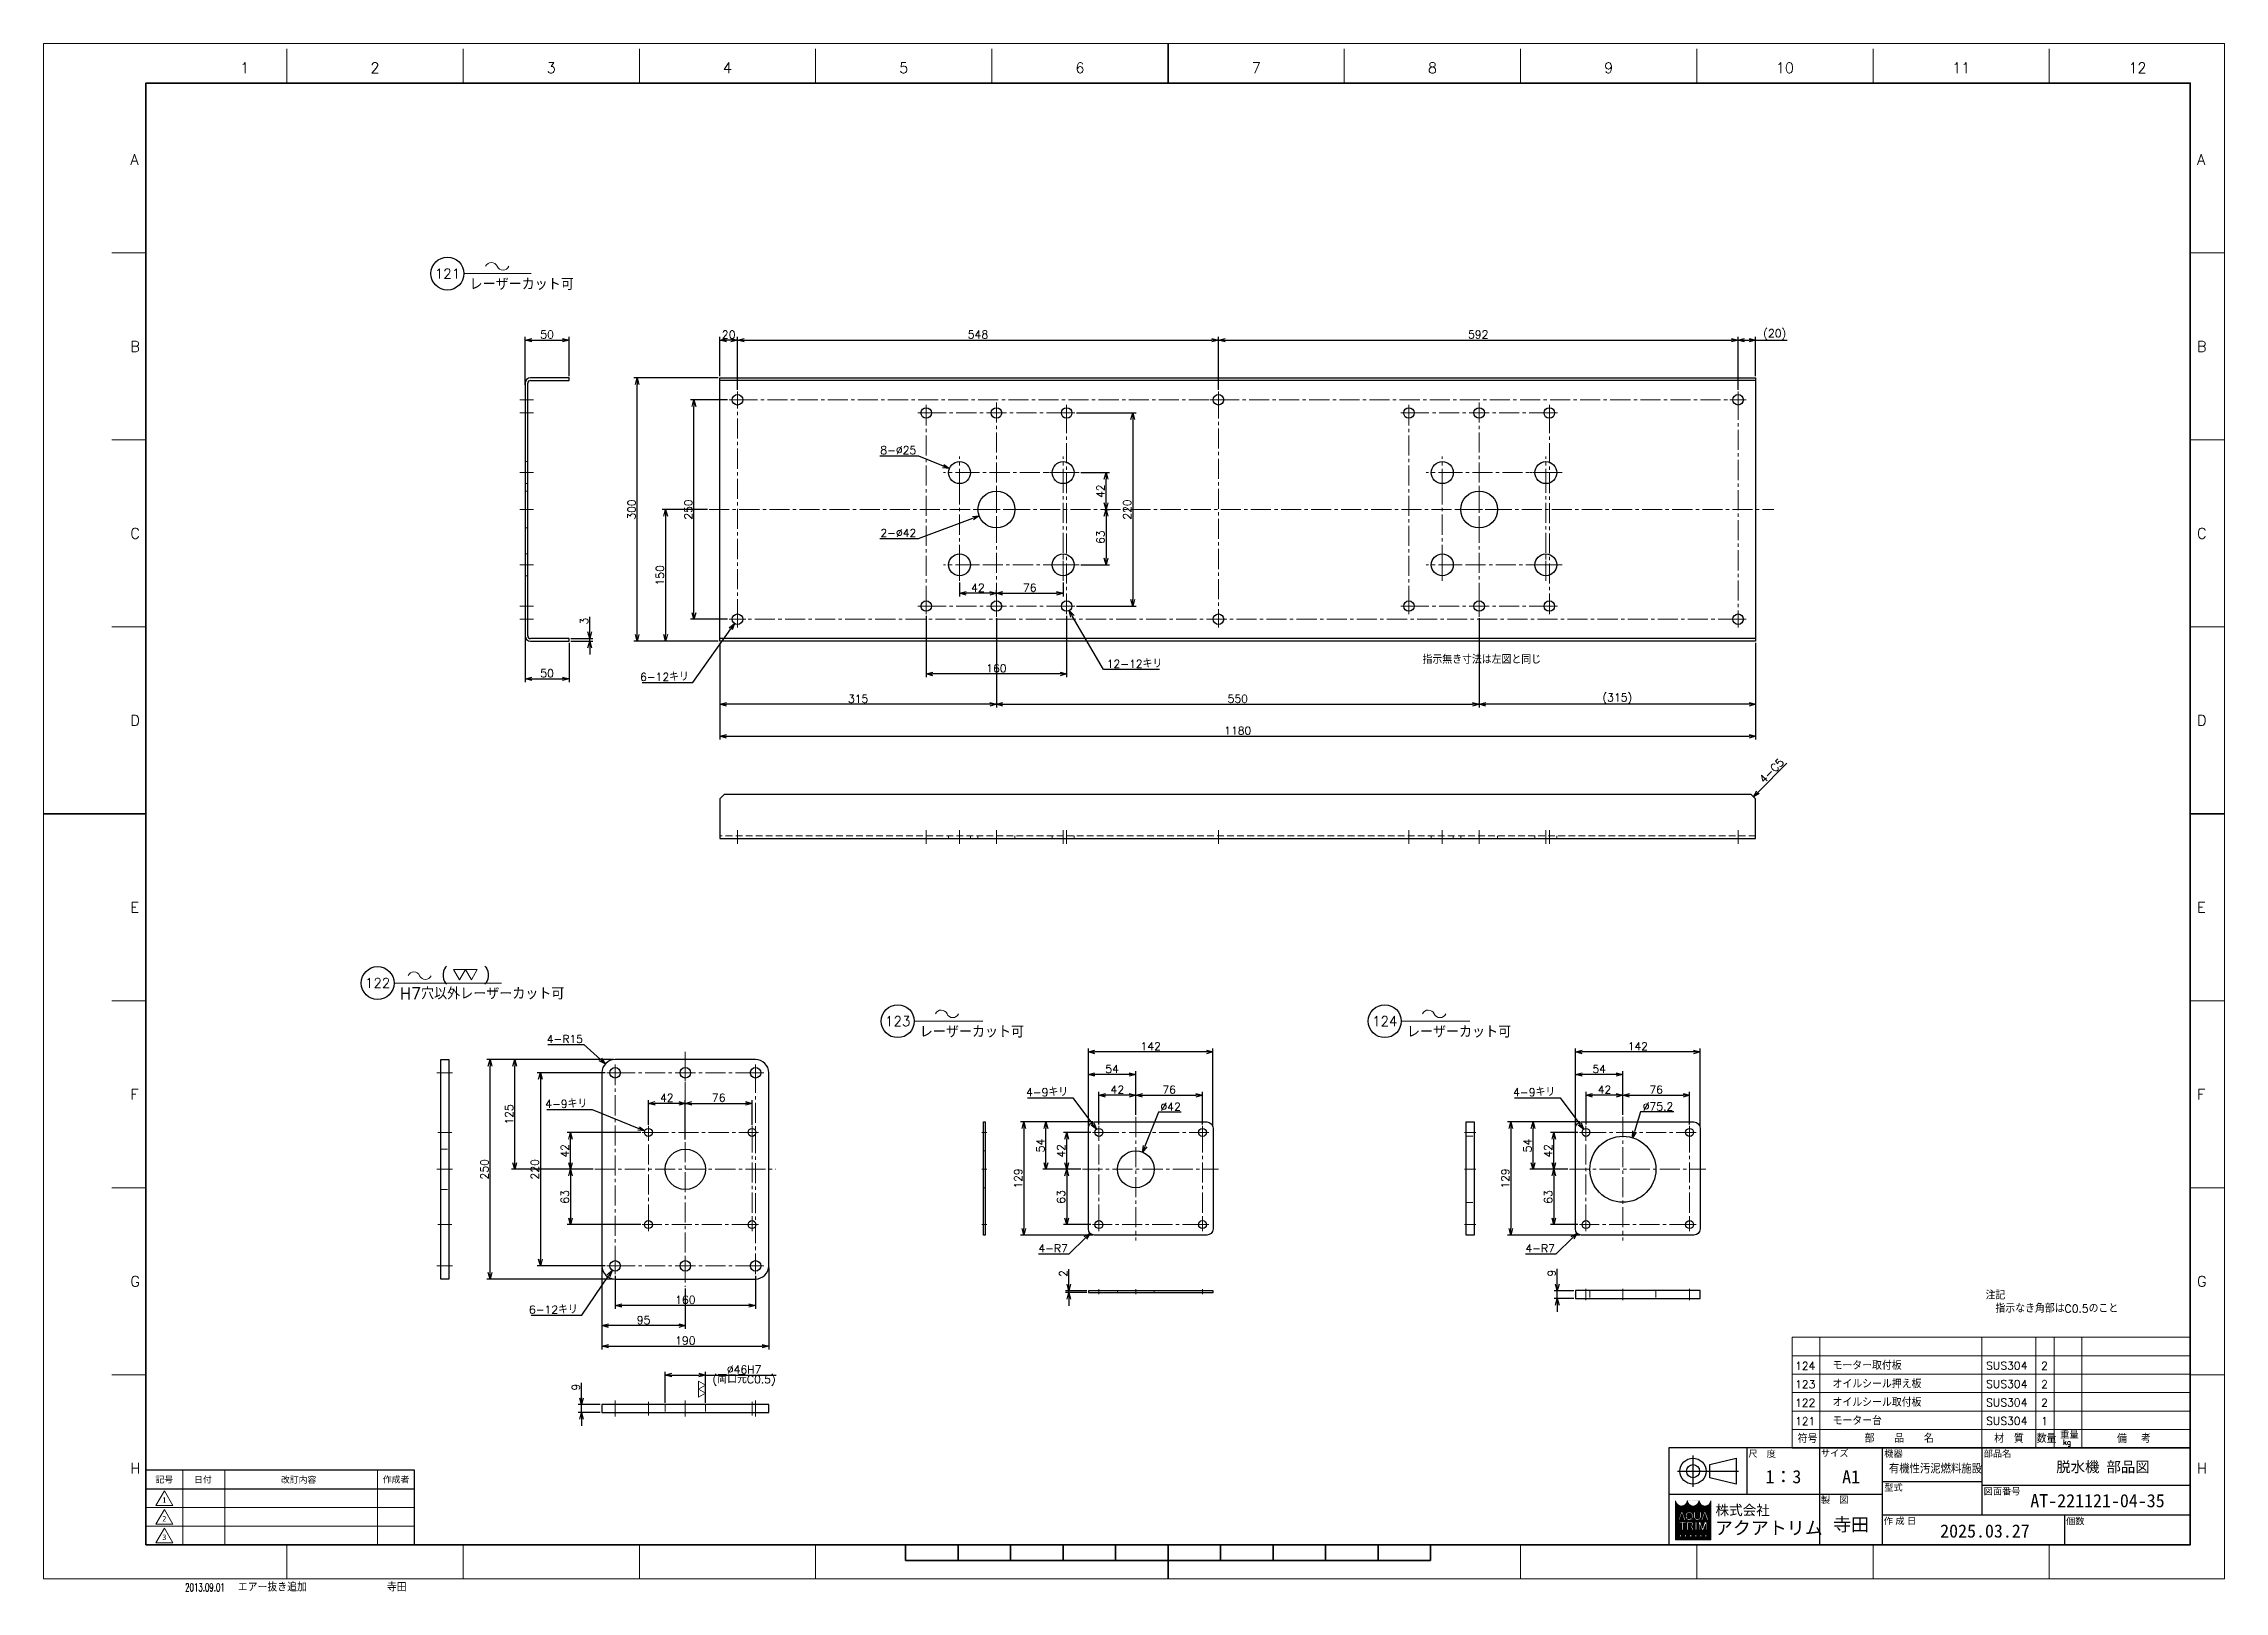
# Model space of a CAD drawing. Header units: millimetres. Extents: x 0 to 2485, y -14 to 1749.
import ezdxf
from ezdxf import colors
from ezdxf.entities.mleader import LeaderData, LeaderLine
from ezdxf.enums import TextEntityAlignment as Align
from ezdxf.math import Vec2, Vec3

# ---------------------------------------------------------------- set-up
doc = ezdxf.new("R2010")
doc.units = ezdxf.units.MM
doc.header["$LTSCALE"] = 1.2
doc.header["$PDMODE"] = 99
doc.header["$PDSIZE"] = 1
doc.linetypes.add('CENTER2', pattern=[28.575, 19.05, -3.175, 3.175, -3.175])
doc.linetypes.add('HIDDEN', pattern=[9.525, 6.35, -3.175])
for name, color, linetype, lineweight in [('04_HIDDEN', 2, 'HIDDEN', 13), ('05_CENTER', 4, 'CENTER2', 13), ('07_TEXT', 3, 'Continuous', 13), ('08_DIM', 3, 'Continuous', 13), ('90_FRAME', 5, 'Continuous', 35)]:
    doc.layers.add(name, color=color, linetype=linetype, lineweight=lineweight)
doc.layers.add('91_BLANK', color=5, linetype='Continuous', lineweight=0, plot=False)
doc.styles.add('KSS_TXT', font='txt.shx', dxfattribs={"bigfont": 'extfont2.shx'})
doc.styles.add('MS_G', font='MS Gothic.ttf')
doc.styles.get("Standard").update_dxf_attribs({"font": 'txt.shx', "bigfont": 'extfont2.shx'})
doc.styles.add('表題用', font='MS PGothic.ttf')
doc.dimstyles.new('KSS_DIM', dxfattribs={"dimscale": 3, "dimtxt": 3, "dimasz": 2.5, "dimexe": 1.25, "dimexo": 0.625, "dimtad": 1, "dimdsep": 46, "dimtxsty": 'KSS_TXT', "dimblk": 'OPEN30', "dimcen": 0, "dimazin": 2, "dimtfac": 0.75, "dimtmove": 0, "dimatfit": 3, "dimldrblk": 'OPEN30', "dimfxl": 1.25, "dimtolj": 1, "dimarcsym": 0})
doc.dimstyles.new('KSS_DIM$3', dxfattribs={"dimscale": 3, "dimtxt": 3, "dimasz": 2.5, "dimexe": 1.25, "dimexo": 0.625, "dimtad": 1, "dimtih": 1, "dimtoh": 1, "dimdsep": 46, "dimtxsty": 'KSS_TXT', "dimblk": 'OPEN30', "dimcen": 0, "dimazin": 2, "dimtfac": 0.75, "dimtofl": 0, "dimtmove": 0, "dimatfit": 3, "dimldrblk": 'OPEN30', "dimfxl": 1.25, "dimtolj": 1, "dimarcsym": 0})
doc.dimstyles.new('KSS_DIM$4', dxfattribs={"dimscale": 3, "dimtxt": 3, "dimasz": 2.5, "dimexe": 1.25, "dimexo": 0.625, "dimtad": 1, "dimtih": 1, "dimtoh": 1, "dimdsep": 46, "dimtxsty": 'KSS_TXT', "dimblk": 'OPEN30', "dimcen": 0, "dimse1": 1, "dimazin": 2, "dimtfac": 0.75, "dimtofl": 0, "dimtmove": 0, "dimatfit": 3, "dimldrblk": 'OPEN30', "dimfxl": 1.25, "dimtolj": 1, "dimarcsym": 0})

msp = doc.modelspace()

# ---------------------------------------------------------------- texts
at = {"layer": '07_TEXT', "style": 'KSS_TXT'}
for s, height, p in [('指示無き寸法は左図と同じ', 9, (1571.038, 1042.384)), ('(   )', 13.5, (452.777, 681.804))]:
    msp.add_text(s, height=height, dxfattribs=at).set_placement(p)
at = {"layer": '07_TEXT', "ltscale": 2, "insert": (2212.526, 327.211), "char_height": 9, "attachment_point": 1}
msp.add_mtext_dynamic_manual_height_columns('注記\\P\u3000指示なき角部はC0.5のこと', width=168.00286, gutter_width=15, heights=[0], dxfattribs=at)
at = {"layer": '08_DIM', "style": 'KSS_TXT'}
for s, p in [('レーザーカット可', (485.285, 1468.038)), ('H7穴以外レーザーカット可', (405.751, 659.872)), ('レーザーカット可', (998.259, 616.4)), ('レーザーカット可', (1553.21, 616.4))]:
    msp.add_text(s, height=13.5, dxfattribs=at).set_placement(p)
at = {"layer": '90_FRAME', "color": 0, "lineweight": 13, "style": 'KSS_TXT'}
for s, p in [('1', (229.13, 1711.619)), ('2', (377.526, 1711.619)), ('3', (578.326, 1711.619)), ('4', (779.127, 1711.619)), ('5', (979.927, 1711.619)), ('6', (1180.727, 1711.619)), ('7', (1381.527, 1711.619)), ('8', (1582.328, 1711.619)), ('9', (1783.128, 1711.619)), ('10', (1983.928, 1711.619)), ('11', (2184.728, 1711.619)), ('12', (2385.528, 1711.619))]:
    msp.add_text(s, height=12, dxfattribs=at).set_placement(p, align=Align.BOTTOM_CENTER)
for s, p in [('A', (98.872, 1616.764)), ('A', (2453.447, 1616.764)), ('B', (98.872, 1403.772)), ('B', (2453.447, 1403.772)), ('C', (98.872, 1190.78)), ('C', (2453.447, 1190.78)), ('D', (98.872, 977.789)), ('D', (2453.447, 977.789)), ('E', (98.872, 764.797)), ('E', (2453.447, 764.797)), ('F', (98.872, 551.805)), ('F', (2453.447, 551.805)), ('G', (98.872, 338.814)), ('G', (2453.447, 338.814)), ('H', (98.872, 125.822)), ('H', (2453.447, 125.822))]:
    msp.add_text(s, height=12, dxfattribs=at).set_placement(p, align=Align.MIDDLE_LEFT)
at = {"layer": '90_FRAME', "color": 3, "lineweight": 13}
for s, p in [('124', (2007.03, 242.393)), ('123', (2007.03, 221.393)), ('2', (2279.749, 242.544)), ('2', (2279.749, 221.544)), ('122', (2007.03, 200.393)), ('2', (2279.749, 200.544)), ('121', (2007.03, 179.393)), ('1', (2279.749, 179.544))]:
    msp.add_text(s, height=9, dxfattribs=at).set_placement(p, align=Align.MIDDLE_CENTER)
for s, height, p in [('オイルシール押え板', 9, (2038.183, 217.125)), ('モーター取付板', 9, (2038.183, 238.125)), ('SUS304', 9, (2213.158, 238.244)), ('SUS304', 9, (2213.158, 217.244)), ('オイルシール取付板', 9, (2038.183, 196.125)), ('SUS304', 9, (2213.158, 196.244)), ('モーター台', 9, (2038.183, 175.125)), ('SUS304', 9, (2213.158, 175.244)), ('符号', 9, (1998.466, 154.746)), ('部\u3000\u3000品\u3000\u3000名', 9, (2074.763, 155.072)), ('材\u3000質', 9, (2222.329, 154.964)), ('数量', 9, (2270.759, 154.897)), ('重量', 7.5, (2297.516, 159.805)), ('kg', 6, (2300.831, 152.466)), ('備  考', 9, (2362.298, 154.746)), ('エアー抜き追加', 9, (221.201, -14.399)), ('寺田', 9, (391.111, -14.399))]:
    msp.add_text(s, height=height, dxfattribs=at).set_placement(p)
at = {"layer": '90_FRAME', "color": 0, "style": '表題用'}
for s, p in [('尺\u3000度', (1942.162, 142.384)), ('サイズ', (2024.898, 142.943)), ('機器', (2097.077, 142.507)), ('部品名', (2210.363, 142.507)), ('型式', (2097.077, 103.947)), ('図面番号', (2210.363, 99.704)), ('製\u3000図', (2024.898, 89.907)), ('作 成 日', (2096.559, 65.851)), ('個数', (2304.227, 65.643))]:
    msp.add_text(s, height=7.5, dxfattribs=at).set_placement(p, align=Align.MIDDLE_LEFT)
at = {"layer": '90_FRAME', "color": 0, "style": 'MS_G', "width": 0.9}
msp.add_text('有機性汚泥燃料施設', height=9.6, dxfattribs=at).set_placement((2102.361, 120.963))
at = {"layer": '90_FRAME', "color": 0, "style": 'MS_G'}
for s, height, p in [('脱水機 部品図', 12, (2293.094, 121.394)), ('AT-221121-04-35', 15, (2263.508, 81.386)), ('2025.03.27', 15, (2160.792, 46.86))]:
    msp.add_text(s, height=height, dxfattribs=at).set_placement(p)
at = {"layer": '90_FRAME', "color": 0, "style": '表題用'}
for s, p in [('記号', (137.538, 112.962)), ('日付', (181.507, 112.962)), ('作成者', (401.538, 112.962))]:
    msp.add_text(s, height=7.2, dxfattribs=at).set_placement(p, align=Align.MIDDLE_CENTER)
at = {"layer": '90_FRAME', "color": 0}
for s, height, style, p in [('改訂内容', 7.2, '表題用', (290.538, 112.962)), ('A1', 15, 'MS_G', (2059.295, 116.144))]:
    msp.add_text(s, height=height, dxfattribs=dict(at, style=style)).set_placement(p, align=Align.MIDDLE)
at = {"layer": '90_FRAME', "color": 0, "lineweight": 13, "style": 'MS_G'}
for s, p in [('1', (137.538, 89.626)), ('3', (137.538, 47.198)), ('2', (137.538, 68.412))]:
    msp.add_text(s, height=6.364, dxfattribs=at).set_placement(p, align=Align.MIDDLE)
at = {"layer": '90_FRAME', "color": 4, "style": 'MS_G'}
msp.add_text('株式会社', height=11.3412, dxfattribs=at).set_placement((1935.767, 78.084), align=Align.MIDDLE_CENTER)
msp.add_text('アクアトリム', height=15, dxfattribs=at).set_placement((1904.203, 50.385))
at = {"layer": '90_FRAME', "color": 3, "lineweight": 13, "width": 0.65}
msp.add_text('2013.09.01', height=9, dxfattribs=at).set_placement((161.226, -14.399))
at = {"layer": '90_FRAME', "color": 0, "style": 'MS_G'}
for tag, p in [('1：3', (1982.185, 116.144)), ('寺田', (2059.295, 62.048))]:
    msp.add_attdef(tag, text='', height=15, dxfattribs=at).set_placement(p, align=Align.MIDDLE)

# ---------------------------------------------------------------- blocks, each defined once
blk = doc.blocks.new('AM_BALLOON1')
at = {"transparency": 16777216}
blk.add_circle((0, 0), 5, dxfattribs=at)
blk.add_attdef('B_NUMBER', text='', height=3, dxfattribs=at).set_placement((0, 0), align=Align.MIDDLE_CENTER)
blk = doc.blocks.new('_OPEN')
at = {"color": 0, "linetype": 'ByBlock'}
for p, q in [((-1, 0.17), (0, 0)), ((0, 0), (-1, -0.17)), ((0, 0), (-1, 0))]:
    blk.add_line(p, q, dxfattribs=at)
blk = doc.blocks.new('p1ba05')
for centre, start, end in [((-2.95, 0.29), 24.2276, 155.5758), ((0, 1.62), 204.2276, 335.5758)]:
    blk.add_arc(centre, 1.62, start, end)
blk = doc.blocks.new('_Open30')
at = {"color": 0, "linetype": 'ByBlock', "lineweight": -2}
for p, q in [((-1, 0.27), (0, 0)), ((0, 0), (-1, -0.27)), ((0, 0), (-1, 0))]:
    blk.add_line(p, q, dxfattribs=at)
blk = doc.blocks.new('*D148')
at = {"layer": '08_DIM', "color": 0, "lineweight": -2, "transparency": 16777216}
for p, q in [((1181.7, 466.4), (1161.9, 466.4)), ((1165.6, 458.9), (1165.6, 410.9)), ((1193.1, 403.4), (1161.9, 403.4))]:
    blk.add_line(p, q, dxfattribs=at)
at = {"layer": 'Defpoints', "color": 0, "transparency": 16777216}
for p in [(1183.6, 466.4), (1165.6, 403.4), (1195, 403.4)]:
    blk.add_point(p, dxfattribs=at)
at = {"layer": '08_DIM', "color": 0, "lineweight": -2, "transparency": 16777216, "xscale": 7.5, "yscale": 7.5, "zscale": 7.5}
for p, rotation in [((1165.6, 466.4), 90), ((1165.6, 403.4), 270)]:
    blk.add_blockref('_Open30', p, dxfattribs=dict(at, rotation=rotation))
at = {"layer": '08_DIM', "color": 0, "transparency": 16777216, "insert": (1159.2, 434.9), "char_height": 9, "attachment_point": 5, "rotation": 90, "style": 'KSS_TXT'}
blk.add_mtext('\\A1;63', dxfattribs=at)
blk = doc.blocks.new('*D149')
at = {"layer": '08_DIM', "color": 0, "lineweight": -2, "transparency": 16777216}
for p, q in [((1193.1, 508.4), (1161.9, 508.4)), ((1165.6, 473.9), (1165.6, 500.9)), ((1181.7, 466.4), (1161.9, 466.4))]:
    blk.add_line(p, q, dxfattribs=at)
at = {"layer": 'Defpoints', "color": 0, "transparency": 16777216}
for p in [(1165.6, 508.4), (1195, 508.4), (1183.6, 466.4)]:
    blk.add_point(p, dxfattribs=at)
at = {"layer": '08_DIM', "color": 0, "lineweight": -2, "transparency": 16777216, "xscale": 7.5, "yscale": 7.5, "zscale": 7.5}
for p, rotation in [((1165.6, 508.4), 90), ((1165.6, 466.4), 270)]:
    blk.add_blockref('_Open30', p, dxfattribs=dict(at, rotation=rotation))
at = {"layer": '08_DIM', "color": 0, "transparency": 16777216, "insert": (1159.2, 487.4), "char_height": 9, "attachment_point": 5, "rotation": 90, "style": 'KSS_TXT'}
blk.add_mtext('\\A1;42', dxfattribs=at)
blk = doc.blocks.new('*D150')
at = {"layer": '08_DIM', "color": 0, "lineweight": -2, "transparency": 16777216}
for p, q in [((1244.3, 528.4), (1244.3, 554.5)), ((1251.8, 550.7), (1312.8, 550.7)), ((1320.3, 517.6), (1320.3, 554.5))]:
    blk.add_line(p, q, dxfattribs=at)
at = {"layer": 'Defpoints', "color": 0, "transparency": 16777216}
for p in [(1320.3, 550.7), (1244.3, 526.6), (1320.3, 515.7)]:
    blk.add_point(p, dxfattribs=at)
at = {"layer": '08_DIM', "color": 0, "lineweight": -2, "transparency": 16777216, "xscale": 7.5, "yscale": 7.5, "zscale": 7.5, "rotation": 180}
blk.add_blockref('_Open30', (1244.3, 550.7), dxfattribs=at)
at = {"layer": '08_DIM', "color": 0, "lineweight": -2, "transparency": 16777216, "xscale": 7.5, "yscale": 7.5, "zscale": 7.5}
blk.add_blockref('_Open30', (1320.3, 550.7), dxfattribs=at)
at = {"layer": '08_DIM', "color": 0, "transparency": 16777216, "insert": (1282.3, 557.1), "char_height": 9, "attachment_point": 5, "style": 'KSS_TXT'}
blk.add_mtext('\\A1;76', dxfattribs=at)
blk = doc.blocks.new('*D151')
at = {"layer": '08_DIM', "color": 0, "lineweight": -2, "transparency": 16777216}
for p, q in [((1202.3, 517.6), (1202.3, 554.5)), ((1236.8, 550.7), (1209.8, 550.7)), ((1244.3, 528.4), (1244.3, 554.5))]:
    blk.add_line(p, q, dxfattribs=at)
at = {"layer": 'Defpoints', "color": 0, "transparency": 16777216}
for p in [(1202.3, 550.7), (1244.3, 526.6), (1202.3, 515.7)]:
    blk.add_point(p, dxfattribs=at)
at = {"layer": '08_DIM', "color": 0, "lineweight": -2, "transparency": 16777216, "xscale": 7.5, "yscale": 7.5, "zscale": 7.5, "rotation": 180}
blk.add_blockref('_Open30', (1202.3, 550.7), dxfattribs=at)
at = {"layer": '08_DIM', "color": 0, "lineweight": -2, "transparency": 16777216, "xscale": 7.5, "yscale": 7.5, "zscale": 7.5}
blk.add_blockref('_Open30', (1244.3, 550.7), dxfattribs=at)
at = {"layer": '08_DIM', "color": 0, "transparency": 16777216, "insert": (1223.3, 557.1), "char_height": 9, "attachment_point": 5, "style": 'KSS_TXT'}
blk.add_mtext('\\A1;42', dxfattribs=at)
blk = doc.blocks.new('*D152')
at = {"layer": '08_DIM', "color": 0, "lineweight": -2, "transparency": 16777216}
for p, q in [((1168, 335.5), (1168, 352.7)), ((1188.4, 328), (1164.3, 328)), ((1188.4, 326), (1164.3, 326)), ((1168, 326), (1168, 328)), ((1168, 318.5), (1168, 311))]:
    blk.add_line(p, q, dxfattribs=at)
at = {"layer": 'Defpoints', "color": 0, "transparency": 16777216}
for p in [(1168, 328), (1190.3, 328), (1190.3, 326)]:
    blk.add_point(p, dxfattribs=at)
at = {"layer": '08_DIM', "color": 0, "lineweight": -2, "transparency": 16777216, "xscale": 7.5, "yscale": 7.5, "zscale": 7.5}
for p, rotation in [((1168, 328), 270), ((1168, 326), 90)]:
    blk.add_blockref('_Open30', p, dxfattribs=dict(at, rotation=rotation))
at = {"layer": '08_DIM', "color": 0, "transparency": 16777216, "insert": (1161.7, 347.8), "char_height": 9, "attachment_point": 5, "rotation": 90, "style": 'KSS_TXT'}
blk.add_mtext('\\A1;2', dxfattribs=at)
blk = doc.blocks.new('*D153')
at = {"layer": '08_DIM', "color": 0, "lineweight": -2, "transparency": 16777216}
for p, q in [((1724.6, 335.6), (1724.6, 352.9)), ((1743.4, 328.1), (1720.9, 328.1)), ((1724.6, 319.1), (1724.6, 328.1)), ((1743.4, 319.1), (1720.9, 319.1)), ((1724.6, 311.6), (1724.6, 304.1))]:
    blk.add_line(p, q, dxfattribs=at)
at = {"layer": 'Defpoints', "color": 0, "transparency": 16777216}
for p in [(1724.6, 328.1), (1745.3, 328.1), (1745.3, 319.1)]:
    blk.add_point(p, dxfattribs=at)
at = {"layer": '08_DIM', "color": 0, "lineweight": -2, "transparency": 16777216, "xscale": 7.5, "yscale": 7.5, "zscale": 7.5}
for p, rotation in [((1724.6, 328.1), 270), ((1724.6, 319.1), 90)]:
    blk.add_blockref('_Open30', p, dxfattribs=dict(at, rotation=rotation))
at = {"layer": '08_DIM', "color": 0, "transparency": 16777216, "insert": (1718.2, 348), "char_height": 9, "attachment_point": 5, "rotation": 90, "style": 'KSS_TXT'}
blk.add_mtext('\\A1;9', dxfattribs=at)
blk = doc.blocks.new('*D154')
at = {"layer": '08_DIM', "color": 0, "lineweight": -2, "transparency": 16777216}
for p, q in [((1195.4, 520.4), (1113, 520.4)), ((1116.8, 512.9), (1116.8, 398.9)), ((1195.4, 391.4), (1113, 391.4))]:
    blk.add_line(p, q, dxfattribs=at)
at = {"layer": 'Defpoints', "color": 0, "transparency": 16777216}
for p in [(1197.3, 520.4), (1116.8, 391.4), (1197.3, 391.4)]:
    blk.add_point(p, dxfattribs=at)
at = {"layer": '08_DIM', "color": 0, "lineweight": -2, "transparency": 16777216, "xscale": 7.5, "yscale": 7.5, "zscale": 7.5}
for p, rotation in [((1116.8, 520.4), 90), ((1116.8, 391.4), 270)]:
    blk.add_blockref('_Open30', p, dxfattribs=dict(at, rotation=rotation))
at = {"layer": '08_DIM', "color": 0, "transparency": 16777216, "insert": (1110.4, 455.9), "char_height": 9, "attachment_point": 5, "rotation": 90, "style": 'KSS_TXT'}
blk.add_mtext('\\A1;129', dxfattribs=at)
blk = doc.blocks.new('*D155')
at = {"layer": '08_DIM', "color": 0, "lineweight": -2, "transparency": 16777216}
for p, q in [((1195.4, 520.4), (1138.3, 520.4)), ((1142, 473.9), (1142, 512.9)), ((1181.7, 466.4), (1138.3, 466.4))]:
    blk.add_line(p, q, dxfattribs=at)
at = {"layer": 'Defpoints', "color": 0, "transparency": 16777216}
for p in [(1142, 520.4), (1197.3, 520.4), (1183.6, 466.4)]:
    blk.add_point(p, dxfattribs=at)
at = {"layer": '08_DIM', "color": 0, "lineweight": -2, "transparency": 16777216, "xscale": 7.5, "yscale": 7.5, "zscale": 7.5}
for p, rotation in [((1142, 520.4), 90), ((1142, 466.4), 270)]:
    blk.add_blockref('_Open30', p, dxfattribs=dict(at, rotation=rotation))
at = {"layer": '08_DIM', "color": 0, "transparency": 16777216, "insert": (1135.7, 493.4), "char_height": 9, "attachment_point": 5, "rotation": 90, "style": 'KSS_TXT'}
blk.add_mtext('\\A1;54', dxfattribs=at)
blk = doc.blocks.new('*D156')
at = {"layer": '08_DIM', "color": 0, "lineweight": -2, "transparency": 16777216}
for p, q in [((1190.3, 515.3), (1190.3, 603.9)), ((1324.8, 600.1), (1197.8, 600.1)), ((1332.3, 515.3), (1332.3, 603.9))]:
    blk.add_line(p, q, dxfattribs=at)
at = {"layer": 'Defpoints', "color": 0, "transparency": 16777216}
for p in [(1190.3, 600.1), (1190.3, 513.4), (1332.3, 513.4)]:
    blk.add_point(p, dxfattribs=at)
at = {"layer": '08_DIM', "color": 0, "lineweight": -2, "transparency": 16777216, "xscale": 7.5, "yscale": 7.5, "zscale": 7.5, "rotation": 180}
blk.add_blockref('_Open30', (1190.3, 600.1), dxfattribs=at)
at = {"layer": '08_DIM', "color": 0, "lineweight": -2, "transparency": 16777216, "xscale": 7.5, "yscale": 7.5, "zscale": 7.5}
blk.add_blockref('_Open30', (1332.3, 600.1), dxfattribs=at)
at = {"layer": '08_DIM', "color": 0, "transparency": 16777216, "insert": (1261.3, 606.5), "char_height": 9, "attachment_point": 5, "style": 'KSS_TXT'}
blk.add_mtext('\\A1;142', dxfattribs=at)
blk = doc.blocks.new('*D157')
at = {"layer": '08_DIM', "color": 0, "lineweight": -2, "transparency": 16777216}
for p, q in [((1190.3, 515.3), (1190.3, 578.1)), ((1236.8, 574.4), (1197.8, 574.4)), ((1244.3, 528.4), (1244.3, 578.1))]:
    blk.add_line(p, q, dxfattribs=at)
at = {"layer": 'Defpoints', "color": 0, "transparency": 16777216}
for p in [(1190.3, 574.4), (1244.3, 526.6), (1190.3, 513.4)]:
    blk.add_point(p, dxfattribs=at)
at = {"layer": '08_DIM', "color": 0, "lineweight": -2, "transparency": 16777216, "xscale": 7.5, "yscale": 7.5, "zscale": 7.5, "rotation": 180}
blk.add_blockref('_Open30', (1190.3, 574.4), dxfattribs=at)
at = {"layer": '08_DIM', "color": 0, "lineweight": -2, "transparency": 16777216, "xscale": 7.5, "yscale": 7.5, "zscale": 7.5}
blk.add_blockref('_Open30', (1244.3, 574.4), dxfattribs=at)
at = {"layer": '08_DIM', "color": 0, "transparency": 16777216, "insert": (1217.3, 580.7), "char_height": 9, "attachment_point": 5, "style": 'KSS_TXT'}
blk.add_mtext('\\A1;54', dxfattribs=at)
blk = doc.blocks.new('*D158')
at = {"layer": '08_DIM', "color": 0, "lineweight": -2, "transparency": 16777216}
for p, q in [((612.8, 205.8), (612.8, 223)), ((634.2, 198.3), (609, 198.3)), ((634.2, 189.3), (609, 189.3)), ((612.8, 189.3), (612.8, 198.3)), ((612.8, 181.8), (612.8, 174.3))]:
    blk.add_line(p, q, dxfattribs=at)
at = {"layer": 'Defpoints', "color": 0, "transparency": 16777216}
for p in [(612.8, 198.3), (636.1, 198.3), (636.1, 189.3)]:
    blk.add_point(p, dxfattribs=at)
at = {"layer": '08_DIM', "color": 0, "lineweight": -2, "transparency": 16777216, "xscale": 7.5, "yscale": 7.5, "zscale": 7.5}
for p, rotation in [((612.8, 198.3), 270), ((612.8, 189.3), 90)]:
    blk.add_blockref('_Open30', p, dxfattribs=dict(at, rotation=rotation))
at = {"layer": '08_DIM', "color": 0, "transparency": 16777216, "insert": (606.4, 218.2), "char_height": 9, "attachment_point": 5, "rotation": 90, "style": 'KSS_TXT'}
blk.add_mtext('\\A1;9', dxfattribs=at)
blk = doc.blocks.new('*D159')
at = {"layer": '08_DIM', "color": 0, "lineweight": -2, "transparency": 16777216}
for p, q in [((636.1, 354.5), (636.1, 261.2)), ((826.1, 354.5), (826.1, 261.2)), ((643.6, 264.9), (818.6, 264.9))]:
    blk.add_line(p, q, dxfattribs=at)
at = {"layer": 'Defpoints', "color": 0, "transparency": 16777216}
for p in [(636.1, 356.4), (826.1, 356.4), (826.1, 264.9)]:
    blk.add_point(p, dxfattribs=at)
at = {"layer": '08_DIM', "color": 0, "lineweight": -2, "transparency": 16777216, "xscale": 7.5, "yscale": 7.5, "zscale": 7.5, "rotation": 180}
blk.add_blockref('_Open30', (636.1, 264.9), dxfattribs=at)
at = {"layer": '08_DIM', "color": 0, "lineweight": -2, "transparency": 16777216, "xscale": 7.5, "yscale": 7.5, "zscale": 7.5}
blk.add_blockref('_Open30', (826.1, 264.9), dxfattribs=at)
at = {"layer": '08_DIM', "color": 0, "transparency": 16777216, "insert": (731.1, 271.3), "char_height": 9, "attachment_point": 5, "style": 'KSS_TXT'}
blk.add_mtext('\\A1;190', dxfattribs=at)
blk = doc.blocks.new('*D160')
at = {"layer": '08_DIM', "color": 0, "lineweight": -2, "transparency": 16777216}
for p, q in [((636.1, 354.5), (636.1, 284.5)), ((731.1, 330.7), (731.1, 284.5)), ((723.6, 288.3), (643.6, 288.3))]:
    blk.add_line(p, q, dxfattribs=at)
at = {"layer": 'Defpoints', "color": 0, "transparency": 16777216}
for p in [(636.1, 356.4), (731.1, 332.6), (636.1, 288.3)]:
    blk.add_point(p, dxfattribs=at)
at = {"layer": '08_DIM', "color": 0, "lineweight": -2, "transparency": 16777216, "xscale": 7.5, "yscale": 7.5, "zscale": 7.5, "rotation": 180}
blk.add_blockref('_Open30', (636.1, 288.3), dxfattribs=at)
at = {"layer": '08_DIM', "color": 0, "lineweight": -2, "transparency": 16777216, "xscale": 7.5, "yscale": 7.5, "zscale": 7.5}
blk.add_blockref('_Open30', (731.1, 288.3), dxfattribs=at)
at = {"layer": '08_DIM', "color": 0, "transparency": 16777216, "insert": (683.6, 294.6), "char_height": 9, "attachment_point": 5, "style": 'KSS_TXT'}
blk.add_mtext('\\A1;95', dxfattribs=at)
blk = doc.blocks.new('*D161')
at = {"layer": '08_DIM', "color": 0, "lineweight": -2, "transparency": 16777216}
for p, q in [((651.1, 345.2), (651.1, 307.6)), ((811.1, 345.2), (811.1, 307.6)), ((803.6, 311.3), (658.6, 311.3))]:
    blk.add_line(p, q, dxfattribs=at)
at = {"layer": 'Defpoints', "color": 0, "transparency": 16777216}
for p in [(651.1, 347), (811.1, 347), (651.1, 311.3)]:
    blk.add_point(p, dxfattribs=at)
at = {"layer": '08_DIM', "color": 0, "lineweight": -2, "transparency": 16777216, "xscale": 7.5, "yscale": 7.5, "zscale": 7.5, "rotation": 180}
blk.add_blockref('_Open30', (651.1, 311.3), dxfattribs=at)
at = {"layer": '08_DIM', "color": 0, "lineweight": -2, "transparency": 16777216, "xscale": 7.5, "yscale": 7.5, "zscale": 7.5}
blk.add_blockref('_Open30', (811.1, 311.3), dxfattribs=at)
at = {"layer": '08_DIM', "color": 0, "transparency": 16777216, "insert": (731.1, 317.7), "char_height": 9, "attachment_point": 5, "style": 'KSS_TXT'}
blk.add_mtext('\\A1;160', dxfattribs=at)
blk = doc.blocks.new('*D162')
at = {"layer": '08_DIM', "color": 0, "lineweight": -2, "transparency": 16777216}
for p, q in [((649.2, 591.4), (533, 591.4)), ((536.7, 473.9), (536.7, 583.9)), ((626.2, 466.4), (533, 466.4))]:
    blk.add_line(p, q, dxfattribs=at)
at = {"layer": 'Defpoints', "color": 0, "transparency": 16777216}
for p in [(536.7, 591.4), (651.1, 591.4), (628.1, 466.4)]:
    blk.add_point(p, dxfattribs=at)
at = {"layer": '08_DIM', "color": 0, "lineweight": -2, "transparency": 16777216, "xscale": 7.5, "yscale": 7.5, "zscale": 7.5}
for p, rotation in [((536.7, 591.4), 90), ((536.7, 466.4), 270)]:
    blk.add_blockref('_Open30', p, dxfattribs=dict(at, rotation=rotation))
at = {"layer": '08_DIM', "color": 0, "transparency": 16777216, "insert": (530.4, 528.9), "char_height": 9, "attachment_point": 5, "rotation": 90, "style": 'KSS_TXT'}
blk.add_mtext('\\A1;125', dxfattribs=at)
blk = doc.blocks.new('*D163')
at = {"layer": '08_DIM', "color": 0, "lineweight": -2, "transparency": 16777216}
for p, q in [((649.2, 591.4), (504.9, 591.4)), ((508.6, 348.9), (508.6, 583.9)), ((649.2, 341.4), (504.9, 341.4))]:
    blk.add_line(p, q, dxfattribs=at)
at = {"layer": 'Defpoints', "color": 0, "transparency": 16777216}
for p in [(508.6, 591.4), (651.1, 591.4), (651.1, 341.4)]:
    blk.add_point(p, dxfattribs=at)
at = {"layer": '08_DIM', "color": 0, "lineweight": -2, "transparency": 16777216, "xscale": 7.5, "yscale": 7.5, "zscale": 7.5}
for p, rotation in [((508.6, 591.4), 89.99999999999999), ((508.6, 341.4), 270)]:
    blk.add_blockref('_Open30', p, dxfattribs=dict(at, rotation=rotation))
at = {"layer": '08_DIM', "color": 0, "transparency": 16777216, "insert": (502.3, 466.4), "char_height": 9, "attachment_point": 5, "rotation": 90, "style": 'KSS_TXT'}
blk.add_mtext('\\A1;250', dxfattribs=at)
blk = doc.blocks.new('*D164')
at = {"layer": '08_DIM', "color": 0, "lineweight": -2, "transparency": 16777216}
for p, q in [((639.9, 576.4), (562.2, 576.4)), ((566, 568.9), (566, 363.9)), ((639.9, 356.4), (562.2, 356.4))]:
    blk.add_line(p, q, dxfattribs=at)
at = {"layer": 'Defpoints', "color": 0, "transparency": 16777216}
for p in [(641.8, 576.4), (566, 356.4), (641.8, 356.4)]:
    blk.add_point(p, dxfattribs=at)
at = {"layer": '08_DIM', "color": 0, "lineweight": -2, "transparency": 16777216, "xscale": 7.5, "yscale": 7.5, "zscale": 7.5}
for p, rotation in [((566, 576.4), 90), ((566, 356.4), 270)]:
    blk.add_blockref('_Open30', p, dxfattribs=dict(at, rotation=rotation))
at = {"layer": '08_DIM', "color": 0, "transparency": 16777216, "insert": (559.6, 466.4), "char_height": 9, "attachment_point": 5, "rotation": 90, "style": 'KSS_TXT'}
blk.add_mtext('\\A1;220', dxfattribs=at)
blk = doc.blocks.new('*D165')
at = {"layer": '08_DIM', "color": 0, "lineweight": -2, "transparency": 16777216}
for p, q in [((626.2, 466.4), (596.6, 466.4)), ((600.3, 458.9), (600.3, 410.9)), ((680.3, 403.4), (596.6, 403.4))]:
    blk.add_line(p, q, dxfattribs=at)
at = {"layer": 'Defpoints', "color": 0, "transparency": 16777216}
for p in [(628.1, 466.4), (600.3, 403.4), (682.2, 403.4)]:
    blk.add_point(p, dxfattribs=at)
at = {"layer": '08_DIM', "color": 0, "lineweight": -2, "transparency": 16777216, "xscale": 7.5, "yscale": 7.5, "zscale": 7.5}
for p, rotation in [((600.3, 466.4), 90), ((600.3, 403.4), 270)]:
    blk.add_blockref('_Open30', p, dxfattribs=dict(at, rotation=rotation))
at = {"layer": '08_DIM', "color": 0, "transparency": 16777216, "insert": (593.9, 434.9), "char_height": 9, "attachment_point": 5, "rotation": 90, "style": 'KSS_TXT'}
blk.add_mtext('\\A1;63', dxfattribs=at)
blk = doc.blocks.new('*D166')
at = {"layer": '08_DIM', "color": 0, "lineweight": -2, "transparency": 16777216}
for p, q in [((680.3, 508.4), (596.6, 508.4)), ((600.3, 473.9), (600.3, 500.9)), ((626.2, 466.4), (596.6, 466.4))]:
    blk.add_line(p, q, dxfattribs=at)
at = {"layer": 'Defpoints', "color": 0, "transparency": 16777216}
for p in [(600.3, 508.4), (682.2, 508.4), (628.1, 466.4)]:
    blk.add_point(p, dxfattribs=at)
at = {"layer": '08_DIM', "color": 0, "lineweight": -2, "transparency": 16777216, "xscale": 7.5, "yscale": 7.5, "zscale": 7.5}
for p, rotation in [((600.3, 508.4), 90), ((600.3, 466.4), 270)]:
    blk.add_blockref('_Open30', p, dxfattribs=dict(at, rotation=rotation))
at = {"layer": '08_DIM', "color": 0, "transparency": 16777216, "insert": (593.9, 487.4), "char_height": 9, "attachment_point": 5, "rotation": 90, "style": 'KSS_TXT'}
blk.add_mtext('\\A1;42', dxfattribs=at)
blk = doc.blocks.new('*D167')
at = {"layer": '08_DIM', "color": 0, "lineweight": -2, "transparency": 16777216}
for p, q in [((731.1, 500.5), (731.1, 545.3)), ((738.6, 541.5), (799.6, 541.5)), ((807.1, 517.2), (807.1, 545.3))]:
    blk.add_line(p, q, dxfattribs=at)
at = {"layer": 'Defpoints', "color": 0, "transparency": 16777216}
for p in [(807.1, 541.5), (731.1, 498.7), (807.1, 515.3)]:
    blk.add_point(p, dxfattribs=at)
at = {"layer": '08_DIM', "color": 0, "lineweight": -2, "transparency": 16777216, "xscale": 7.5, "yscale": 7.5, "zscale": 7.5, "rotation": 180}
blk.add_blockref('_Open30', (731.1, 541.5), dxfattribs=at)
at = {"layer": '08_DIM', "color": 0, "lineweight": -2, "transparency": 16777216, "xscale": 7.5, "yscale": 7.5, "zscale": 7.5}
blk.add_blockref('_Open30', (807.1, 541.5), dxfattribs=at)
at = {"layer": '08_DIM', "color": 0, "transparency": 16777216, "insert": (769.1, 547.9), "char_height": 9, "attachment_point": 5, "style": 'KSS_TXT'}
blk.add_mtext('\\A1;76', dxfattribs=at)
blk = doc.blocks.new('*D168')
at = {"layer": '08_DIM', "color": 0, "lineweight": -2, "transparency": 16777216}
for p, q in [((689.1, 517.2), (689.1, 545.3)), ((723.6, 541.5), (696.6, 541.5)), ((731.1, 500.5), (731.1, 545.3))]:
    blk.add_line(p, q, dxfattribs=at)
at = {"layer": 'Defpoints', "color": 0, "transparency": 16777216}
for p in [(689.1, 541.5), (689.1, 515.3), (731.1, 498.7)]:
    blk.add_point(p, dxfattribs=at)
at = {"layer": '08_DIM', "color": 0, "lineweight": -2, "transparency": 16777216, "xscale": 7.5, "yscale": 7.5, "zscale": 7.5, "rotation": 180}
blk.add_blockref('_Open30', (689.1, 541.5), dxfattribs=at)
at = {"layer": '08_DIM', "color": 0, "lineweight": -2, "transparency": 16777216, "xscale": 7.5, "yscale": 7.5, "zscale": 7.5}
blk.add_blockref('_Open30', (731.1, 541.5), dxfattribs=at)
at = {"layer": '08_DIM', "color": 0, "transparency": 16777216, "insert": (710.1, 547.9), "char_height": 9, "attachment_point": 5, "style": 'KSS_TXT'}
blk.add_mtext('\\A1;42', dxfattribs=at)
blk = doc.blocks.new('*D169')
at = {"layer": '08_DIM', "color": 0, "lineweight": -2, "transparency": 16777216}
for p, q in [((1635.5, 1094.1), (1635.5, 992.3)), ((1950.5, 1066.2), (1950.5, 992.3)), ((1943, 996.1), (1643, 996.1))]:
    blk.add_line(p, q, dxfattribs=at)
at = {"layer": 'Defpoints', "color": 0, "transparency": 16777216}
for p in [(1635.5, 1095.9), (1950.5, 1068), (1635.5, 996.1)]:
    blk.add_point(p, dxfattribs=at)
at = {"layer": '08_DIM', "color": 0, "lineweight": -2, "transparency": 16777216, "xscale": 7.5, "yscale": 7.5, "zscale": 7.5, "rotation": 180}
blk.add_blockref('_Open30', (1635.5, 996.1), dxfattribs=at)
at = {"layer": '08_DIM', "color": 0, "lineweight": -2, "transparency": 16777216, "xscale": 7.5, "yscale": 7.5, "zscale": 7.5}
blk.add_blockref('_Open30', (1950.5, 996.1), dxfattribs=at)
at = {"layer": '08_DIM', "color": 0, "transparency": 16777216, "insert": (1793, 1002.4), "char_height": 9, "attachment_point": 5, "style": 'KSS_TXT'}
blk.add_mtext('\\A1;(315)', dxfattribs=at)
blk = doc.blocks.new('*D170')
at = {"layer": '08_DIM', "color": 0, "lineweight": -2, "transparency": 16777216}
for p, q in [((548.6, 1359.9), (548.6, 1414.7)), ((556.1, 1411), (591.1, 1411)), ((598.6, 1369.9), (598.6, 1414.7))]:
    blk.add_line(p, q, dxfattribs=at)
at = {"layer": 'Defpoints', "color": 0, "transparency": 16777216}
for p in [(598.6, 1411), (598.6, 1368), (548.6, 1358)]:
    blk.add_point(p, dxfattribs=at)
at = {"layer": '08_DIM', "color": 0, "lineweight": -2, "transparency": 16777216, "xscale": 7.5, "yscale": 7.5, "zscale": 7.5, "rotation": 180}
blk.add_blockref('_Open30', (548.6, 1411), dxfattribs=at)
at = {"layer": '08_DIM', "color": 0, "lineweight": -2, "transparency": 16777216, "xscale": 7.5, "yscale": 7.5, "zscale": 7.5}
blk.add_blockref('_Open30', (598.6, 1411), dxfattribs=at)
at = {"layer": '08_DIM', "color": 0, "transparency": 16777216, "insert": (573.6, 1417.4), "char_height": 9, "attachment_point": 5, "style": 'KSS_TXT'}
blk.add_mtext('\\A1;50', dxfattribs=at)
blk = doc.blocks.new('*D171')
at = {"layer": '08_DIM', "color": 0, "lineweight": -2, "transparency": 16777216}
for p, q in [((756.4, 1218), (704.8, 1218)), ((708.6, 1210.5), (708.6, 1075.5)), ((768.7, 1068), (704.8, 1068))]:
    blk.add_line(p, q, dxfattribs=at)
at = {"layer": 'Defpoints', "color": 0, "transparency": 16777216}
for p in [(758.3, 1218), (708.6, 1068), (770.5, 1068)]:
    blk.add_point(p, dxfattribs=at)
at = {"layer": '08_DIM', "color": 0, "lineweight": -2, "transparency": 16777216, "xscale": 7.5, "yscale": 7.5, "zscale": 7.5}
for p, rotation in [((708.6, 1218), 90), ((708.6, 1068), 270)]:
    blk.add_blockref('_Open30', p, dxfattribs=dict(at, rotation=rotation))
at = {"layer": '08_DIM', "color": 0, "transparency": 16777216, "insert": (702.2, 1143), "char_height": 9, "attachment_point": 5, "rotation": 90, "style": 'KSS_TXT'}
blk.add_mtext('\\A1;150', dxfattribs=at)
blk = doc.blocks.new('*D172')
at = {"layer": '08_DIM', "color": 0, "lineweight": -2, "transparency": 16777216}
for p, q in [((1338.5, 1354.2), (1338.5, 1414.7)), ((1346, 1411), (1923, 1411)), ((1930.5, 1354.2), (1930.5, 1414.7))]:
    blk.add_line(p, q, dxfattribs=at)
at = {"layer": 'Defpoints', "color": 0, "transparency": 16777216}
for p in [(1930.5, 1411), (1338.5, 1352.4), (1930.5, 1352.4)]:
    blk.add_point(p, dxfattribs=at)
at = {"layer": '08_DIM', "color": 0, "lineweight": -2, "transparency": 16777216, "xscale": 7.5, "yscale": 7.5, "zscale": 7.5, "rotation": 180}
blk.add_blockref('_Open30', (1338.5, 1411), dxfattribs=at)
at = {"layer": '08_DIM', "color": 0, "lineweight": -2, "transparency": 16777216, "xscale": 7.5, "yscale": 7.5, "zscale": 7.5}
blk.add_blockref('_Open30', (1930.5, 1411), dxfattribs=at)
at = {"layer": '08_DIM', "color": 0, "transparency": 16777216, "insert": (1634.5, 1417.4), "char_height": 9, "attachment_point": 5, "style": 'KSS_TXT'}
blk.add_mtext('\\A1;592', dxfattribs=at)
blk = doc.blocks.new('*D173')
at = {"layer": '08_DIM', "color": 0, "lineweight": -2, "transparency": 16777216}
for p, q in [((790.5, 1354.2), (790.5, 1414.7)), ((798, 1411), (1331, 1411)), ((1338.5, 1354.2), (1338.5, 1414.7))]:
    blk.add_line(p, q, dxfattribs=at)
at = {"layer": 'Defpoints', "color": 0, "transparency": 16777216}
for p in [(1338.5, 1411), (790.5, 1352.4), (1338.5, 1352.4)]:
    blk.add_point(p, dxfattribs=at)
at = {"layer": '08_DIM', "color": 0, "lineweight": -2, "transparency": 16777216, "xscale": 7.5, "yscale": 7.5, "zscale": 7.5, "rotation": 180}
blk.add_blockref('_Open30', (790.5, 1411), dxfattribs=at)
at = {"layer": '08_DIM', "color": 0, "lineweight": -2, "transparency": 16777216, "xscale": 7.5, "yscale": 7.5, "zscale": 7.5}
blk.add_blockref('_Open30', (1338.5, 1411), dxfattribs=at)
at = {"layer": '08_DIM', "color": 0, "transparency": 16777216, "insert": (1064.5, 1417.4), "char_height": 9, "attachment_point": 5, "style": 'KSS_TXT'}
blk.add_mtext('\\A1;548', dxfattribs=at)
blk = doc.blocks.new('*D174')
at = {"layer": '08_DIM', "color": 0, "lineweight": -2, "transparency": 16777216}
for p, q in [((770.5, 1066.2), (770.5, 955.9)), ((1950.5, 1066.2), (1950.5, 955.9)), ((778, 959.7), (1943, 959.7))]:
    blk.add_line(p, q, dxfattribs=at)
at = {"layer": 'Defpoints', "color": 0, "transparency": 16777216}
for p in [(770.5, 1068), (1950.5, 1068), (1950.5, 959.7)]:
    blk.add_point(p, dxfattribs=at)
at = {"layer": '08_DIM', "color": 0, "lineweight": -2, "transparency": 16777216, "xscale": 7.5, "yscale": 7.5, "zscale": 7.5, "rotation": 180}
blk.add_blockref('_Open30', (770.5, 959.7), dxfattribs=at)
at = {"layer": '08_DIM', "color": 0, "lineweight": -2, "transparency": 16777216, "xscale": 7.5, "yscale": 7.5, "zscale": 7.5}
blk.add_blockref('_Open30', (1950.5, 959.7), dxfattribs=at)
at = {"layer": '08_DIM', "color": 0, "transparency": 16777216, "insert": (1360.5, 966.1), "char_height": 9, "attachment_point": 5, "style": 'KSS_TXT'}
blk.add_mtext('\\A1;1180', dxfattribs=at)
blk = doc.blocks.new('*D175')
at = {"layer": '08_DIM', "color": 0, "lineweight": -2, "transparency": 16777216}
for p, q in [((768.7, 1368), (672.5, 1368)), ((676.2, 1075.5), (676.2, 1360.5)), ((768.7, 1068), (672.5, 1068))]:
    blk.add_line(p, q, dxfattribs=at)
at = {"layer": 'Defpoints', "color": 0, "transparency": 16777216}
for p in [(676.2, 1368), (770.5, 1368), (770.5, 1068)]:
    blk.add_point(p, dxfattribs=at)
at = {"layer": '08_DIM', "color": 0, "lineweight": -2, "transparency": 16777216, "xscale": 7.5, "yscale": 7.5, "zscale": 7.5}
for p, rotation in [((676.2, 1368), 90), ((676.2, 1068), 270)]:
    blk.add_blockref('_Open30', p, dxfattribs=dict(at, rotation=rotation))
at = {"layer": '08_DIM', "color": 0, "transparency": 16777216, "insert": (669.9, 1218), "char_height": 9, "attachment_point": 5, "rotation": 90, "style": 'KSS_TXT'}
blk.add_mtext('\\A1;300', dxfattribs=at)
blk = doc.blocks.new('*D176')
at = {"layer": '08_DIM', "color": 0, "lineweight": -2, "transparency": 16777216}
for p, q in [((779.3, 1343), (737.2, 1343)), ((740.9, 1100.5), (740.9, 1335.5)), ((779.3, 1093), (737.2, 1093))]:
    blk.add_line(p, q, dxfattribs=at)
at = {"layer": 'Defpoints', "color": 0, "transparency": 16777216}
for p in [(740.9, 1343), (781.2, 1343), (781.2, 1093)]:
    blk.add_point(p, dxfattribs=at)
at = {"layer": '08_DIM', "color": 0, "lineweight": -2, "transparency": 16777216, "xscale": 7.5, "yscale": 7.5, "zscale": 7.5}
for p, rotation in [((740.9, 1343), 90), ((740.9, 1093), 270)]:
    blk.add_blockref('_Open30', p, dxfattribs=dict(at, rotation=rotation))
at = {"layer": '08_DIM', "color": 0, "transparency": 16777216, "insert": (734.5, 1218), "char_height": 9, "attachment_point": 5, "rotation": 90, "style": 'KSS_TXT'}
blk.add_mtext('\\A1;250', dxfattribs=at)
blk = doc.blocks.new('*D177')
at = {"layer": '08_DIM', "color": 0, "lineweight": -2, "transparency": 16777216}
for p, q in [((1085.5, 1094.1), (1085.5, 992.3)), ((770.5, 1066.2), (770.5, 992.3)), ((1078, 996.1), (778, 996.1))]:
    blk.add_line(p, q, dxfattribs=at)
at = {"layer": 'Defpoints', "color": 0, "transparency": 16777216}
for p in [(1085.5, 1095.9), (770.5, 1068), (770.5, 996.1)]:
    blk.add_point(p, dxfattribs=at)
at = {"layer": '08_DIM', "color": 0, "lineweight": -2, "transparency": 16777216, "xscale": 7.5, "yscale": 7.5, "zscale": 7.5, "rotation": 180}
blk.add_blockref('_Open30', (770.5, 996.1), dxfattribs=at)
at = {"layer": '08_DIM', "color": 0, "lineweight": -2, "transparency": 16777216, "xscale": 7.5, "yscale": 7.5, "zscale": 7.5}
blk.add_blockref('_Open30', (1085.5, 996.1), dxfattribs=at)
at = {"layer": '08_DIM', "color": 0, "transparency": 16777216, "insert": (928, 1002.4), "char_height": 9, "attachment_point": 5, "style": 'KSS_TXT'}
blk.add_mtext('\\A1;315', dxfattribs=at)
blk = doc.blocks.new('*D178')
at = {"layer": '08_DIM', "color": 0, "lineweight": -2, "transparency": 16777216}
for p, q in [((1085.5, 1094.1), (1085.5, 992.3)), ((1635.5, 1094.1), (1635.5, 992.3)), ((1093, 996.1), (1628, 996.1))]:
    blk.add_line(p, q, dxfattribs=at)
at = {"layer": 'Defpoints', "color": 0, "transparency": 16777216}
for p in [(1085.5, 1095.9), (1635.5, 1095.9), (1635.5, 996.1)]:
    blk.add_point(p, dxfattribs=at)
at = {"layer": '08_DIM', "color": 0, "lineweight": -2, "transparency": 16777216, "xscale": 7.5, "yscale": 7.5, "zscale": 7.5, "rotation": 180}
blk.add_blockref('_Open30', (1085.5, 996.1), dxfattribs=at)
at = {"layer": '08_DIM', "color": 0, "lineweight": -2, "transparency": 16777216, "xscale": 7.5, "yscale": 7.5, "zscale": 7.5}
blk.add_blockref('_Open30', (1635.5, 996.1), dxfattribs=at)
at = {"layer": '08_DIM', "color": 0, "transparency": 16777216, "insert": (1360.5, 1002.4), "char_height": 9, "attachment_point": 5, "style": 'KSS_TXT'}
blk.add_mtext('\\A1;550', dxfattribs=at)
blk = doc.blocks.new('*D179')
at = {"layer": '08_DIM', "color": 0, "lineweight": -2, "transparency": 16777216}
for p, q in [((1085.5, 1119.2), (1085.5, 1126.3)), ((1093, 1122.6), (1154, 1122.6)), ((1161.5, 1134.7), (1161.5, 1118.8))]:
    blk.add_line(p, q, dxfattribs=at)
at = {"layer": 'Defpoints', "color": 0, "transparency": 16777216}
for p in [(1161.5, 1136.6), (1161.5, 1122.6), (1085.5, 1117.4)]:
    blk.add_point(p, dxfattribs=at)
at = {"layer": '08_DIM', "color": 0, "lineweight": -2, "transparency": 16777216, "xscale": 7.5, "yscale": 7.5, "zscale": 7.5, "rotation": 180}
blk.add_blockref('_Open30', (1085.5, 1122.6), dxfattribs=at)
at = {"layer": '08_DIM', "color": 0, "lineweight": -2, "transparency": 16777216, "xscale": 7.5, "yscale": 7.5, "zscale": 7.5}
blk.add_blockref('_Open30', (1161.5, 1122.6), dxfattribs=at)
at = {"layer": '08_DIM', "color": 0, "transparency": 16777216, "insert": (1123.5, 1128.9), "char_height": 9, "attachment_point": 5, "style": 'KSS_TXT'}
blk.add_mtext('\\A1;76', dxfattribs=at)
blk = doc.blocks.new('*D180')
at = {"layer": '08_DIM', "color": 0, "lineweight": -2, "transparency": 16777216}
for p, q in [((1043.5, 1134.7), (1043.5, 1118.8)), ((1078, 1122.6), (1051, 1122.6)), ((1085.5, 1119.2), (1085.5, 1126.3))]:
    blk.add_line(p, q, dxfattribs=at)
at = {"layer": 'Defpoints', "color": 0, "transparency": 16777216}
for p in [(1043.5, 1136.6), (1043.5, 1122.6), (1085.5, 1117.4)]:
    blk.add_point(p, dxfattribs=at)
at = {"layer": '08_DIM', "color": 0, "lineweight": -2, "transparency": 16777216, "xscale": 7.5, "yscale": 7.5, "zscale": 7.5, "rotation": 180}
blk.add_blockref('_Open30', (1043.5, 1122.6), dxfattribs=at)
at = {"layer": '08_DIM', "color": 0, "lineweight": -2, "transparency": 16777216, "xscale": 7.5, "yscale": 7.5, "zscale": 7.5}
blk.add_blockref('_Open30', (1085.5, 1122.6), dxfattribs=at)
at = {"layer": '08_DIM', "color": 0, "transparency": 16777216, "insert": (1064.5, 1128.9), "char_height": 9, "attachment_point": 5, "style": 'KSS_TXT'}
blk.add_mtext('\\A1;42', dxfattribs=at)
blk = doc.blocks.new('*D181')
at = {"layer": '08_DIM', "color": 0, "lineweight": -2, "transparency": 16777216}
for p, q in [((1005.5, 1096.8), (1005.5, 1026.9)), ((1165.5, 1096.8), (1165.5, 1026.9)), ((1158, 1030.7), (1013, 1030.7))]:
    blk.add_line(p, q, dxfattribs=at)
at = {"layer": 'Defpoints', "color": 0, "transparency": 16777216}
for p in [(1005.5, 1098.7), (1165.5, 1098.7), (1005.5, 1030.7)]:
    blk.add_point(p, dxfattribs=at)
at = {"layer": '08_DIM', "color": 0, "lineweight": -2, "transparency": 16777216, "xscale": 7.5, "yscale": 7.5, "zscale": 7.5, "rotation": 180}
blk.add_blockref('_Open30', (1005.5, 1030.7), dxfattribs=at)
at = {"layer": '08_DIM', "color": 0, "lineweight": -2, "transparency": 16777216, "xscale": 7.5, "yscale": 7.5, "zscale": 7.5}
blk.add_blockref('_Open30', (1165.5, 1030.7), dxfattribs=at)
at = {"layer": '08_DIM', "color": 0, "transparency": 16777216, "insert": (1085.5, 1037.1), "char_height": 9, "attachment_point": 5, "style": 'KSS_TXT'}
blk.add_mtext('\\A1;160', dxfattribs=at)
blk = doc.blocks.new('*D182')
at = {"layer": '08_DIM', "color": 0, "lineweight": -2, "transparency": 16777216}
for p, q in [((770.5, 1369.9), (770.5, 1414.7)), ((783, 1411), (778, 1411)), ((790.5, 1354.2), (790.5, 1414.7))]:
    blk.add_line(p, q, dxfattribs=at)
at = {"layer": 'Defpoints', "color": 0, "transparency": 16777216}
for p in [(770.5, 1411), (770.5, 1368), (790.5, 1352.4)]:
    blk.add_point(p, dxfattribs=at)
at = {"layer": '08_DIM', "color": 0, "lineweight": -2, "transparency": 16777216, "xscale": 7.5, "yscale": 7.5, "zscale": 7.5, "rotation": 180}
blk.add_blockref('_Open30', (770.5, 1411), dxfattribs=at)
at = {"layer": '08_DIM', "color": 0, "lineweight": -2, "transparency": 16777216, "xscale": 7.5, "yscale": 7.5, "zscale": 7.5}
blk.add_blockref('_Open30', (790.5, 1411), dxfattribs=at)
at = {"layer": '08_DIM', "color": 0, "transparency": 16777216, "insert": (780.5, 1417.3), "char_height": 9, "attachment_point": 5, "style": 'KSS_TXT'}
blk.add_mtext('\\A1;20', dxfattribs=at)
blk = doc.blocks.new('*D183')
at = {"layer": '08_DIM', "color": 0, "lineweight": -2, "transparency": 16777216}
for p, q in [((1930.5, 1354.2), (1930.5, 1414.7)), ((1938, 1411), (1943, 1411)), ((1950.5, 1369.9), (1950.5, 1414.7)), ((1950.5, 1411), (1986.5, 1411))]:
    blk.add_line(p, q, dxfattribs=at)
at = {"layer": 'Defpoints', "color": 0, "transparency": 16777216}
for p in [(1950.5, 1411), (1950.5, 1368), (1930.5, 1352.4)]:
    blk.add_point(p, dxfattribs=at)
at = {"layer": '08_DIM', "color": 0, "lineweight": -2, "transparency": 16777216, "xscale": 7.5, "yscale": 7.5, "zscale": 7.5, "rotation": 180}
blk.add_blockref('_Open30', (1930.5, 1411), dxfattribs=at)
at = {"layer": '08_DIM', "color": 0, "lineweight": -2, "transparency": 16777216, "xscale": 7.5, "yscale": 7.5, "zscale": 7.5}
blk.add_blockref('_Open30', (1950.5, 1411), dxfattribs=at)
at = {"layer": '08_DIM', "color": 0, "transparency": 16777216, "insert": (1972.3, 1417.3), "char_height": 9, "attachment_point": 5, "style": 'KSS_TXT'}
blk.add_mtext('\\A1;(20)', dxfattribs=at)
blk = doc.blocks.new('*D184')
at = {"layer": '08_DIM', "color": 0, "lineweight": -2, "transparency": 16777216}
for p, q in [((548.6, 1076.2), (548.6, 1021.3)), ((598.6, 1066.2), (598.6, 1021.3)), ((556.1, 1025.1), (591.1, 1025.1))]:
    blk.add_line(p, q, dxfattribs=at)
at = {"layer": 'Defpoints', "color": 0, "transparency": 16777216}
for p in [(548.6, 1078), (598.6, 1068), (598.6, 1025.1)]:
    blk.add_point(p, dxfattribs=at)
at = {"layer": '08_DIM', "color": 0, "lineweight": -2, "transparency": 16777216, "xscale": 7.5, "yscale": 7.5, "zscale": 7.5, "rotation": 180}
blk.add_blockref('_Open30', (548.6, 1025.1), dxfattribs=at)
at = {"layer": '08_DIM', "color": 0, "lineweight": -2, "transparency": 16777216, "xscale": 7.5, "yscale": 7.5, "zscale": 7.5}
blk.add_blockref('_Open30', (598.6, 1025.1), dxfattribs=at)
at = {"layer": '08_DIM', "color": 0, "transparency": 16777216, "insert": (573.6, 1031.5), "char_height": 9, "attachment_point": 5, "style": 'KSS_TXT'}
blk.add_mtext('\\A1;50', dxfattribs=at)
blk = doc.blocks.new('*D185')
at = {"layer": '08_DIM', "color": 0, "lineweight": -2, "transparency": 16777216}
for p, q in [((622.2, 1078.5), (622.2, 1095.8)), ((600.5, 1071), (625.9, 1071)), ((622.2, 1068), (622.2, 1071)), ((600.5, 1068), (625.9, 1068)), ((622.2, 1060.5), (622.2, 1053))]:
    blk.add_line(p, q, dxfattribs=at)
at = {"layer": 'Defpoints', "color": 0, "transparency": 16777216}
for p in [(598.6, 1071), (622.2, 1071), (598.6, 1068)]:
    blk.add_point(p, dxfattribs=at)
at = {"layer": '08_DIM', "color": 0, "lineweight": -2, "transparency": 16777216, "xscale": 7.5, "yscale": 7.5, "zscale": 7.5}
for p, rotation in [((622.2, 1071), 270), ((622.2, 1068), 90)]:
    blk.add_blockref('_Open30', p, dxfattribs=dict(at, rotation=rotation))
at = {"layer": '08_DIM', "color": 0, "transparency": 16777216, "insert": (615.8, 1090.9), "char_height": 9, "attachment_point": 5, "rotation": 90, "style": 'KSS_TXT'}
blk.add_mtext('\\A1;3', dxfattribs=at)
blk = doc.blocks.new('*D186')
at = {"layer": '08_DIM', "color": 0, "lineweight": -2, "transparency": 16777216}
for p, q in [((1176.8, 1328), (1244.6, 1328)), ((1240.9, 1320.5), (1240.9, 1115.5)), ((1176.8, 1108), (1244.6, 1108))]:
    blk.add_line(p, q, dxfattribs=at)
at = {"layer": 'Defpoints', "color": 0, "transparency": 16777216}
for p in [(1174.9, 1328), (1174.9, 1108), (1240.9, 1108)]:
    blk.add_point(p, dxfattribs=at)
at = {"layer": '08_DIM', "color": 0, "lineweight": -2, "transparency": 16777216, "xscale": 7.5, "yscale": 7.5, "zscale": 7.5}
for p, rotation in [((1240.9, 1328), 90), ((1240.9, 1108), 270)]:
    blk.add_blockref('_Open30', p, dxfattribs=dict(at, rotation=rotation))
at = {"layer": '08_DIM', "color": 0, "transparency": 16777216, "insert": (1234.5, 1218), "char_height": 9, "attachment_point": 5, "rotation": 90, "style": 'KSS_TXT'}
blk.add_mtext('\\A1;220', dxfattribs=at)
blk = doc.blocks.new('*D187')
at = {"layer": '08_DIM', "color": 0, "lineweight": -2, "transparency": 16777216}
for p, q in [((1208.4, 1218), (1214.3, 1218)), ((1210.5, 1210.5), (1210.5, 1162.5)), ((1181.8, 1155), (1214.3, 1155))]:
    blk.add_line(p, q, dxfattribs=at)
at = {"layer": 'Defpoints', "color": 0, "transparency": 16777216}
for p in [(1206.5, 1218), (1179.9, 1155), (1210.5, 1155)]:
    blk.add_point(p, dxfattribs=at)
at = {"layer": '08_DIM', "color": 0, "lineweight": -2, "transparency": 16777216, "xscale": 7.5, "yscale": 7.5, "zscale": 7.5}
for p, rotation in [((1210.5, 1218), 90), ((1210.5, 1155), 270)]:
    blk.add_blockref('_Open30', p, dxfattribs=dict(at, rotation=rotation))
at = {"layer": '08_DIM', "color": 0, "transparency": 16777216, "insert": (1204.2, 1186.5), "char_height": 9, "attachment_point": 5, "rotation": 90, "style": 'KSS_TXT'}
blk.add_mtext('\\A1;63', dxfattribs=at)
blk = doc.blocks.new('*D188')
at = {"layer": '08_DIM', "color": 0, "lineweight": -2, "transparency": 16777216}
for p, q in [((1181.8, 1260), (1214.3, 1260)), ((1210.5, 1225.5), (1210.5, 1252.5)), ((1208.4, 1218), (1214.3, 1218))]:
    blk.add_line(p, q, dxfattribs=at)
at = {"layer": 'Defpoints', "color": 0, "transparency": 16777216}
for p in [(1179.9, 1260), (1210.5, 1260), (1206.5, 1218)]:
    blk.add_point(p, dxfattribs=at)
at = {"layer": '08_DIM', "color": 0, "lineweight": -2, "transparency": 16777216, "xscale": 7.5, "yscale": 7.5, "zscale": 7.5}
for p, rotation in [((1210.5, 1260), 90), ((1210.5, 1218), 270)]:
    blk.add_blockref('_Open30', p, dxfattribs=dict(at, rotation=rotation))
at = {"layer": '08_DIM', "color": 0, "transparency": 16777216, "insert": (1204.2, 1239), "char_height": 9, "attachment_point": 5, "rotation": 90, "style": 'KSS_TXT'}
blk.add_mtext('\\A1;42', dxfattribs=at)
blk = doc.blocks.new('*D189')
at = {"layer": '08_DIM', "color": 0, "lineweight": -2, "transparency": 16777216}
blk.add_line((1953.3, 896.1), (1986.2, 929), dxfattribs=at)
at = {"layer": 'Defpoints', "color": 0, "transparency": 16777216}
for p in [(1998.4, 941.2), (1998.4, 941.2), (1948, 890.8)]:
    blk.add_point(p, dxfattribs=at)
at = {"layer": '08_DIM', "color": 0, "lineweight": -2, "transparency": 16777216, "xscale": 7.5, "yscale": 7.5, "zscale": 7.5, "rotation": 225}
blk.add_blockref('_Open30', (1948, 890.8), dxfattribs=at)
at = {"layer": '08_DIM', "color": 0, "transparency": 16777216, "insert": (1968.7, 920.5), "char_height": 9, "attachment_point": 5, "rotation": 45, "style": 'KSS_TXT'}
blk.add_mtext('\\A1;4-C5', dxfattribs=at)
blk = doc.blocks.new('*D190')
at = {"layer": '08_DIM', "color": 0, "lineweight": -2, "transparency": 16777216}
for p, q in [((739.8, 1020.9), (782.8, 1082)), ((682, 1020.9), (739.8, 1020.9))]:
    blk.add_line(p, q, dxfattribs=at)
at = {"layer": 'Defpoints', "color": 0, "transparency": 16777216}
for p in [(794, 1097.9), (787.1, 1088.1)]:
    blk.add_point(p, dxfattribs=at)
at = {"layer": '08_DIM', "color": 0, "lineweight": -2, "transparency": 16777216, "xscale": 7.5, "yscale": 7.5, "zscale": 7.5, "rotation": 54.8868374426937}
blk.add_blockref('_Open30', (787.1, 1088.1), dxfattribs=at)
at = {"layer": '08_DIM', "color": 0, "transparency": 16777216, "insert": (707.3, 1027.3), "char_height": 9, "attachment_point": 5, "style": 'KSS_TXT'}
blk.add_mtext('\\A1;6-12キリ', dxfattribs=at)
blk = doc.blocks.new('*D191')
at = {"layer": '08_DIM', "color": 0, "lineweight": -2, "transparency": 16777216}
for p, q in [((1207.4, 1035.8), (1172.3, 1096.3)), ((1271.2, 1035.8), (1207.4, 1035.8))]:
    blk.add_line(p, q, dxfattribs=at)
at = {"layer": 'Defpoints', "color": 0, "transparency": 16777216}
for p in [(1162.5, 1113.2), (1168.5, 1102.8)]:
    blk.add_point(p, dxfattribs=at)
at = {"layer": '08_DIM', "color": 0, "lineweight": -2, "transparency": 16777216, "xscale": 7.5, "yscale": 7.5, "zscale": 7.5, "rotation": 120.0999605106813}
blk.add_blockref('_Open30', (1168.5, 1102.8), dxfattribs=at)
at = {"layer": '08_DIM', "color": 0, "transparency": 16777216, "insert": (1242.9, 1042.2), "char_height": 9, "attachment_point": 5, "style": 'KSS_TXT'}
blk.add_mtext('\\A1;12-12キリ', dxfattribs=at)
blk = doc.blocks.new('*D192')
at = {"layer": '08_DIM', "color": 0, "lineweight": -2, "transparency": 16777216}
for p, q in [((708.1, 200.2), (708.1, 235.7)), ((715.6, 232), (746.6, 232)), ((754.1, 200.2), (754.1, 235.7)), ((754.1, 232), (834.6, 232))]:
    blk.add_line(p, q, dxfattribs=at)
at = {"layer": 'Defpoints', "color": 0, "transparency": 16777216}
for p in [(754.1, 232), (708.1, 198.3), (754.1, 198.3)]:
    blk.add_point(p, dxfattribs=at)
at = {"layer": '08_DIM', "color": 0, "lineweight": -2, "transparency": 16777216, "xscale": 7.5, "yscale": 7.5, "zscale": 7.5, "rotation": 180}
blk.add_blockref('_Open30', (708.1, 232), dxfattribs=at)
at = {"layer": '08_DIM', "color": 0, "lineweight": -2, "transparency": 16777216, "xscale": 7.5, "yscale": 7.5, "zscale": 7.5}
blk.add_blockref('_Open30', (754.1, 232), dxfattribs=at)
at = {"layer": '08_DIM', "color": 0, "transparency": 16777216, "char_height": 9, "attachment_point": 5, "style": 'KSS_TXT'}
for s, insert in [('\\A1;(両口元C0.5)', (798.1, 225.6)), ('\\A1;%%C46H7', (798.1, 238.3))]:
    blk.add_mtext(s, dxfattribs=dict(at, insert=insert))
blk = doc.blocks.new('p1ba02')
for p, q in [((-1.5, 2.6), (1.5, 2.6)), ((0, 0), (-1.5, 2.6)), ((1.5, 2.6), (0, 0)), ((3, 0), (1.5, 2.6)), ((1.5, 2.6), (4.5, 2.6)), ((4.5, 2.6), (3, 0))]:
    blk.add_line(p, q)
blk = doc.blocks.new('*D193')
at = {"layer": '08_DIM', "color": 0, "lineweight": -2, "transparency": 16777216}
for p, q in [((613.2, 300.2), (643.6, 345.2)), ((555.4, 300.2), (613.2, 300.2))]:
    blk.add_line(p, q, dxfattribs=at)
at = {"layer": 'Defpoints', "color": 0, "transparency": 16777216}
for p in [(647.8, 351.4), (654.5, 361.4)]:
    blk.add_point(p, dxfattribs=at)
at = {"layer": '08_DIM', "color": 0, "lineweight": -2, "transparency": 16777216, "xscale": 7.5, "yscale": 7.5, "zscale": 7.5, "rotation": 56.03786305379756}
blk.add_blockref('_Open30', (647.8, 351.4), dxfattribs=at)
at = {"layer": '08_DIM', "color": 0, "transparency": 16777216, "insert": (580.8, 306.5), "char_height": 9, "attachment_point": 5, "style": 'KSS_TXT'}
blk.add_mtext('\\A1;6-12キリ', dxfattribs=at)
blk = doc.blocks.new('*D194')
at = {"layer": '08_DIM', "color": 0, "lineweight": -2, "transparency": 16777216}
for p, q in [((573.2, 534.6), (625, 534.6)), ((625, 534.6), (678, 512.9))]:
    blk.add_line(p, q, dxfattribs=at)
at = {"layer": 'Defpoints', "color": 0, "transparency": 16777216}
for p in [(684.9, 510.1), (693.3, 506.7)]:
    blk.add_point(p, dxfattribs=at)
at = {"layer": '08_DIM', "color": 0, "lineweight": -2, "transparency": 16777216, "xscale": 7.5, "yscale": 7.5, "zscale": 7.5, "rotation": 337.7914917956002}
blk.add_blockref('_Open30', (684.9, 510.1), dxfattribs=at)
at = {"layer": '08_DIM', "color": 0, "transparency": 16777216, "insert": (595.5, 540.9), "char_height": 9, "attachment_point": 5, "style": 'KSS_TXT'}
blk.add_mtext('\\A1;4-9キリ', dxfattribs=at)
blk = doc.blocks.new('*D195')
at = {"layer": '08_DIM', "color": 0, "lineweight": -2, "transparency": 16777216}
for p, q in [((574.4, 608.4), (615.3, 608.4)), ((615.3, 608.4), (634.3, 591.4))]:
    blk.add_line(p, q, dxfattribs=at)
at = {"layer": 'Defpoints', "color": 0, "transparency": 16777216}
for p in [(639.9, 586.4), (651.1, 576.4)]:
    blk.add_point(p, dxfattribs=at)
at = {"layer": '08_DIM', "color": 0, "lineweight": -2, "transparency": 16777216, "xscale": 7.5, "yscale": 7.5, "zscale": 7.5, "rotation": 318.1982181751736}
blk.add_blockref('_Open30', (639.9, 586.4), dxfattribs=at)
at = {"layer": '08_DIM', "color": 0, "transparency": 16777216, "insert": (593.9, 614.8), "char_height": 9, "attachment_point": 5, "style": 'KSS_TXT'}
blk.add_mtext('\\A1;4-R15', dxfattribs=at)
blk = doc.blocks.new('*D196')
at = {"layer": '08_DIM', "color": 0, "lineweight": -2, "transparency": 16777216}
for p, q in [((1120.9, 547.8), (1172.7, 547.8)), ((1172.7, 547.8), (1195.1, 518))]:
    blk.add_line(p, q, dxfattribs=at)
at = {"layer": 'Defpoints', "color": 0, "transparency": 16777216}
for p in [(1199.6, 512), (1205, 504.8)]:
    blk.add_point(p, dxfattribs=at)
at = {"layer": '08_DIM', "color": 0, "lineweight": -2, "transparency": 16777216, "xscale": 7.5, "yscale": 7.5, "zscale": 7.5, "rotation": 306.883572389844}
blk.add_blockref('_Open30', (1199.6, 512), dxfattribs=at)
at = {"layer": '08_DIM', "color": 0, "transparency": 16777216, "insert": (1143.3, 554.2), "char_height": 9, "attachment_point": 5, "style": 'KSS_TXT'}
blk.add_mtext('\\A1;4-9キリ', dxfattribs=at)
blk = doc.blocks.new('*D197')
at = {"layer": '08_DIM', "color": 0, "lineweight": -2, "transparency": 16777216}
for p, q in [((1168.5, 370), (1187, 388.2)), ((1133.6, 370), (1168.5, 370))]:
    blk.add_line(p, q, dxfattribs=at)
at = {"layer": 'Defpoints', "color": 0, "transparency": 16777216}
for p in [(1197.3, 398.4), (1192.3, 393.5)]:
    blk.add_point(p, dxfattribs=at)
at = {"layer": '08_DIM', "color": 0, "lineweight": -2, "transparency": 16777216, "xscale": 7.5, "yscale": 7.5, "zscale": 7.5, "rotation": 44.50223347000192}
blk.add_blockref('_Open30', (1192.3, 393.5), dxfattribs=at)
at = {"layer": '08_DIM', "color": 0, "transparency": 16777216, "insert": (1150.1, 376.4), "char_height": 9, "attachment_point": 5, "style": 'KSS_TXT'}
blk.add_mtext('\\A1;4-R7', dxfattribs=at)
blk = doc.blocks.new('*D204')
at = {"layer": '08_DIM', "color": 0, "lineweight": -2, "transparency": 16777216}
for p, q in [((1736.7, 466.4), (1716.8, 466.4)), ((1720.6, 458.9), (1720.6, 410.9)), ((1748.1, 403.4), (1716.8, 403.4))]:
    blk.add_line(p, q, dxfattribs=at)
at = {"layer": 'Defpoints', "color": 0, "transparency": 16777216}
for p in [(1738.5, 466.4), (1720.6, 403.4), (1749.9, 403.4)]:
    blk.add_point(p, dxfattribs=at)
at = {"layer": '08_DIM', "color": 0, "lineweight": -2, "transparency": 16777216, "xscale": 7.5, "yscale": 7.5, "zscale": 7.5}
for p, rotation in [((1720.6, 466.4), 90), ((1720.6, 403.4), 270)]:
    blk.add_blockref('_Open30', p, dxfattribs=dict(at, rotation=rotation))
at = {"layer": '08_DIM', "color": 0, "transparency": 16777216, "insert": (1714.2, 434.9), "char_height": 9, "attachment_point": 5, "rotation": 90, "style": 'KSS_TXT'}
blk.add_mtext('\\A1;63', dxfattribs=at)
blk = doc.blocks.new('*D205')
at = {"layer": '08_DIM', "color": 0, "lineweight": -2, "transparency": 16777216}
for p, q in [((1748.1, 508.4), (1716.8, 508.4)), ((1720.6, 473.9), (1720.6, 500.9)), ((1736.7, 466.4), (1716.8, 466.4))]:
    blk.add_line(p, q, dxfattribs=at)
at = {"layer": 'Defpoints', "color": 0, "transparency": 16777216}
for p in [(1720.6, 508.4), (1749.9, 508.4), (1738.5, 466.4)]:
    blk.add_point(p, dxfattribs=at)
at = {"layer": '08_DIM', "color": 0, "lineweight": -2, "transparency": 16777216, "xscale": 7.5, "yscale": 7.5, "zscale": 7.5}
for p, rotation in [((1720.6, 508.4), 90), ((1720.6, 466.4), 270)]:
    blk.add_blockref('_Open30', p, dxfattribs=dict(at, rotation=rotation))
at = {"layer": '08_DIM', "color": 0, "transparency": 16777216, "insert": (1714.2, 487.4), "char_height": 9, "attachment_point": 5, "rotation": 90, "style": 'KSS_TXT'}
blk.add_mtext('\\A1;42', dxfattribs=at)
blk = doc.blocks.new('*D206')
at = {"layer": '08_DIM', "color": 0, "lineweight": -2, "transparency": 16777216}
for p, q in [((1799.3, 528.4), (1799.3, 554.5)), ((1806.8, 550.7), (1867.8, 550.7)), ((1875.3, 517.6), (1875.3, 554.5))]:
    blk.add_line(p, q, dxfattribs=at)
at = {"layer": 'Defpoints', "color": 0, "transparency": 16777216}
for p in [(1875.3, 550.7), (1799.3, 526.6), (1875.3, 515.7)]:
    blk.add_point(p, dxfattribs=at)
at = {"layer": '08_DIM', "color": 0, "lineweight": -2, "transparency": 16777216, "xscale": 7.5, "yscale": 7.5, "zscale": 7.5, "rotation": 180}
blk.add_blockref('_Open30', (1799.3, 550.7), dxfattribs=at)
at = {"layer": '08_DIM', "color": 0, "lineweight": -2, "transparency": 16777216, "xscale": 7.5, "yscale": 7.5, "zscale": 7.5}
blk.add_blockref('_Open30', (1875.3, 550.7), dxfattribs=at)
at = {"layer": '08_DIM', "color": 0, "transparency": 16777216, "insert": (1837.3, 557.1), "char_height": 9, "attachment_point": 5, "style": 'KSS_TXT'}
blk.add_mtext('\\A1;76', dxfattribs=at)
blk = doc.blocks.new('*D207')
at = {"layer": '08_DIM', "color": 0, "lineweight": -2, "transparency": 16777216}
for p, q in [((1757.3, 517.6), (1757.3, 554.5)), ((1791.8, 550.7), (1764.8, 550.7)), ((1799.3, 528.4), (1799.3, 554.5))]:
    blk.add_line(p, q, dxfattribs=at)
at = {"layer": 'Defpoints', "color": 0, "transparency": 16777216}
for p in [(1757.3, 550.7), (1799.3, 526.6), (1757.3, 515.7)]:
    blk.add_point(p, dxfattribs=at)
at = {"layer": '08_DIM', "color": 0, "lineweight": -2, "transparency": 16777216, "xscale": 7.5, "yscale": 7.5, "zscale": 7.5, "rotation": 180}
blk.add_blockref('_Open30', (1757.3, 550.7), dxfattribs=at)
at = {"layer": '08_DIM', "color": 0, "lineweight": -2, "transparency": 16777216, "xscale": 7.5, "yscale": 7.5, "zscale": 7.5}
blk.add_blockref('_Open30', (1799.3, 550.7), dxfattribs=at)
at = {"layer": '08_DIM', "color": 0, "transparency": 16777216, "insert": (1778.3, 557.1), "char_height": 9, "attachment_point": 5, "style": 'KSS_TXT'}
blk.add_mtext('\\A1;42', dxfattribs=at)
blk = doc.blocks.new('*D200')
at = {"layer": '08_DIM', "color": 0, "lineweight": -2, "transparency": 16777216}
for p, q in [((1750.4, 520.4), (1668, 520.4)), ((1671.7, 512.9), (1671.7, 398.9)), ((1750.4, 391.4), (1668, 391.4))]:
    blk.add_line(p, q, dxfattribs=at)
at = {"layer": 'Defpoints', "color": 0, "transparency": 16777216}
for p in [(1752.3, 520.4), (1671.7, 391.4), (1752.3, 391.4)]:
    blk.add_point(p, dxfattribs=at)
at = {"layer": '08_DIM', "color": 0, "lineweight": -2, "transparency": 16777216, "xscale": 7.5, "yscale": 7.5, "zscale": 7.5}
for p, rotation in [((1671.7, 520.4), 90), ((1671.7, 391.4), 270)]:
    blk.add_blockref('_Open30', p, dxfattribs=dict(at, rotation=rotation))
at = {"layer": '08_DIM', "color": 0, "transparency": 16777216, "insert": (1665.4, 455.9), "char_height": 9, "attachment_point": 5, "rotation": 90, "style": 'KSS_TXT'}
blk.add_mtext('\\A1;129', dxfattribs=at)
blk = doc.blocks.new('*D201')
at = {"layer": '08_DIM', "color": 0, "lineweight": -2, "transparency": 16777216}
for p, q in [((1750.4, 520.4), (1693.2, 520.4)), ((1697, 473.9), (1697, 512.9)), ((1736.7, 466.4), (1693.2, 466.4))]:
    blk.add_line(p, q, dxfattribs=at)
at = {"layer": 'Defpoints', "color": 0, "transparency": 16777216}
for p in [(1697, 520.4), (1752.3, 520.4), (1738.5, 466.4)]:
    blk.add_point(p, dxfattribs=at)
at = {"layer": '08_DIM', "color": 0, "lineweight": -2, "transparency": 16777216, "xscale": 7.5, "yscale": 7.5, "zscale": 7.5}
for p, rotation in [((1697, 520.4), 90), ((1697, 466.4), 270)]:
    blk.add_blockref('_Open30', p, dxfattribs=dict(at, rotation=rotation))
at = {"layer": '08_DIM', "color": 0, "transparency": 16777216, "insert": (1690.6, 493.4), "char_height": 9, "attachment_point": 5, "rotation": 90, "style": 'KSS_TXT'}
blk.add_mtext('\\A1;54', dxfattribs=at)
blk = doc.blocks.new('*D202')
at = {"layer": '08_DIM', "color": 0, "lineweight": -2, "transparency": 16777216}
for p, q in [((1745.3, 515.3), (1745.3, 603.9)), ((1879.8, 600.1), (1752.8, 600.1)), ((1887.3, 515.3), (1887.3, 603.9))]:
    blk.add_line(p, q, dxfattribs=at)
at = {"layer": 'Defpoints', "color": 0, "transparency": 16777216}
for p in [(1745.3, 600.1), (1745.3, 513.4), (1887.3, 513.4)]:
    blk.add_point(p, dxfattribs=at)
at = {"layer": '08_DIM', "color": 0, "lineweight": -2, "transparency": 16777216, "xscale": 7.5, "yscale": 7.5, "zscale": 7.5, "rotation": 180}
blk.add_blockref('_Open30', (1745.3, 600.1), dxfattribs=at)
at = {"layer": '08_DIM', "color": 0, "lineweight": -2, "transparency": 16777216, "xscale": 7.5, "yscale": 7.5, "zscale": 7.5}
blk.add_blockref('_Open30', (1887.3, 600.1), dxfattribs=at)
at = {"layer": '08_DIM', "color": 0, "transparency": 16777216, "insert": (1816.3, 606.5), "char_height": 9, "attachment_point": 5, "style": 'KSS_TXT'}
blk.add_mtext('\\A1;142', dxfattribs=at)
blk = doc.blocks.new('*D203')
at = {"layer": '08_DIM', "color": 0, "lineweight": -2, "transparency": 16777216}
for p, q in [((1745.3, 515.3), (1745.3, 578.1)), ((1791.8, 574.4), (1752.8, 574.4)), ((1799.3, 528.4), (1799.3, 578.1))]:
    blk.add_line(p, q, dxfattribs=at)
at = {"layer": 'Defpoints', "color": 0, "transparency": 16777216}
for p in [(1745.3, 574.4), (1799.3, 526.6), (1745.3, 513.4)]:
    blk.add_point(p, dxfattribs=at)
at = {"layer": '08_DIM', "color": 0, "lineweight": -2, "transparency": 16777216, "xscale": 7.5, "yscale": 7.5, "zscale": 7.5, "rotation": 180}
blk.add_blockref('_Open30', (1745.3, 574.4), dxfattribs=at)
at = {"layer": '08_DIM', "color": 0, "lineweight": -2, "transparency": 16777216, "xscale": 7.5, "yscale": 7.5, "zscale": 7.5}
blk.add_blockref('_Open30', (1799.3, 574.4), dxfattribs=at)
at = {"layer": '08_DIM', "color": 0, "transparency": 16777216, "insert": (1772.3, 580.7), "char_height": 9, "attachment_point": 5, "style": 'KSS_TXT'}
blk.add_mtext('\\A1;54', dxfattribs=at)
blk = doc.blocks.new('*D198')
at = {"layer": '08_DIM', "color": 0, "lineweight": -2, "transparency": 16777216}
for p, q in [((1675.9, 547.8), (1727.7, 547.8)), ((1727.7, 547.8), (1750.1, 518))]:
    blk.add_line(p, q, dxfattribs=at)
at = {"layer": 'Defpoints', "color": 0, "transparency": 16777216}
for p in [(1754.6, 512), (1760, 504.8)]:
    blk.add_point(p, dxfattribs=at)
at = {"layer": '08_DIM', "color": 0, "lineweight": -2, "transparency": 16777216, "xscale": 7.5, "yscale": 7.5, "zscale": 7.5, "rotation": 306.8835723898449}
blk.add_blockref('_Open30', (1754.6, 512), dxfattribs=at)
at = {"layer": '08_DIM', "color": 0, "transparency": 16777216, "insert": (1698.2, 554.2), "char_height": 9, "attachment_point": 5, "style": 'KSS_TXT'}
blk.add_mtext('\\A1;4-9キリ', dxfattribs=at)
blk = doc.blocks.new('*D199')
at = {"layer": '08_DIM', "color": 0, "lineweight": -2, "transparency": 16777216}
for p, q in [((1723.4, 370), (1741.9, 388.2)), ((1688.5, 370), (1723.4, 370))]:
    blk.add_line(p, q, dxfattribs=at)
at = {"layer": 'Defpoints', "color": 0, "transparency": 16777216}
for p in [(1752.3, 398.4), (1747.3, 393.5)]:
    blk.add_point(p, dxfattribs=at)
at = {"layer": '08_DIM', "color": 0, "lineweight": -2, "transparency": 16777216, "xscale": 7.5, "yscale": 7.5, "zscale": 7.5, "rotation": 44.50223347000259}
blk.add_blockref('_Open30', (1747.3, 393.5), dxfattribs=at)
at = {"layer": '08_DIM', "color": 0, "transparency": 16777216, "insert": (1705, 376.4), "char_height": 9, "attachment_point": 5, "style": 'KSS_TXT'}
blk.add_mtext('\\A1;4-R7', dxfattribs=at)
blk = doc.blocks.new('*D208')
at = {"layer": '08_DIM', "color": 0, "lineweight": -2, "transparency": 16777216}
for p, q in [((996.6, 1184.9), (1058.8, 1208.1)), ((952.8, 1184.9), (996.6, 1184.9))]:
    blk.add_line(p, q, dxfattribs=at)
at = {"layer": 'Defpoints', "color": 0, "transparency": 16777216}
for p in [(1105.2, 1225.4), (1065.9, 1210.7)]:
    blk.add_point(p, dxfattribs=at)
at = {"layer": '08_DIM', "color": 0, "lineweight": -2, "transparency": 16777216, "xscale": 7.5, "yscale": 7.5, "zscale": 7.5, "rotation": 20.42256673288987}
blk.add_blockref('_Open30', (1065.9, 1210.7), dxfattribs=at)
at = {"layer": '08_DIM', "color": 0, "transparency": 16777216, "insert": (973.8, 1191.3), "char_height": 9, "attachment_point": 5, "style": 'KSS_TXT'}
blk.add_mtext('\\A1;\\A1;2-%%C42', dxfattribs=at)
blk = doc.blocks.new('*D209')
at = {"layer": '08_DIM', "color": 0, "lineweight": -2, "transparency": 16777216}
for p, q in [((952.7, 1279.2), (996.6, 1279.2)), ((996.6, 1279.2), (1025, 1267.6))]:
    blk.add_line(p, q, dxfattribs=at)
at = {"layer": 'Defpoints', "color": 0, "transparency": 16777216}
for p in [(1032, 1264.7), (1055.1, 1255.3)]:
    blk.add_point(p, dxfattribs=at)
at = {"layer": '08_DIM', "color": 0, "lineweight": -2, "transparency": 16777216, "xscale": 7.5, "yscale": 7.5, "zscale": 7.5, "rotation": 337.811320299032}
blk.add_blockref('_Open30', (1032, 1264.7), dxfattribs=at)
at = {"layer": '08_DIM', "color": 0, "transparency": 16777216, "insert": (973.7, 1285.6), "char_height": 9, "attachment_point": 5, "style": 'KSS_TXT'}
blk.add_mtext('\\A1;\\A1;8-%%C25', dxfattribs=at)
blk = doc.blocks.new('*D211')
at = {"layer": '08_DIM', "color": 0, "lineweight": -2, "transparency": 16777216}
for p, q in [((1270.1, 531.4), (1254.8, 492.9)), ((1296, 531.4), (1270.1, 531.4))]:
    blk.add_line(p, q, dxfattribs=at)
at = {"layer": 'Defpoints', "color": 0, "transparency": 16777216}
for p in [(1252.1, 485.9), (1236.6, 446.9)]:
    blk.add_point(p, dxfattribs=at)
at = {"layer": '08_DIM', "color": 0, "lineweight": -2, "transparency": 16777216, "xscale": 7.5, "yscale": 7.5, "zscale": 7.5, "rotation": 248.376286547595}
blk.add_blockref('_Open30', (1252.1, 485.9), dxfattribs=at)
at = {"layer": '08_DIM', "color": 0, "transparency": 16777216, "insert": (1284, 537.7), "char_height": 9, "attachment_point": 5, "style": 'KSS_TXT'}
blk.add_mtext('\\A1;%%C42', dxfattribs=at)
blk = doc.blocks.new('*D212')
at = {"layer": '08_DIM', "color": 0, "lineweight": -2, "transparency": 16777216}
for p, q in [((1819.4, 531.7), (1812.6, 509.5)), ((1857.3, 531.7), (1819.4, 531.7))]:
    blk.add_line(p, q, dxfattribs=at)
at = {"layer": 'Defpoints', "color": 0, "transparency": 16777216}
for p in [(1810.3, 502.3), (1788.2, 430.5)]:
    blk.add_point(p, dxfattribs=at)
at = {"layer": '08_DIM', "color": 0, "lineweight": -2, "transparency": 16777216, "xscale": 7.5, "yscale": 7.5, "zscale": 7.5, "rotation": 252.8690995168008}
blk.add_blockref('_Open30', (1810.3, 502.3), dxfattribs=at)
at = {"layer": '08_DIM', "color": 0, "transparency": 16777216, "insert": (1839.3, 538), "char_height": 9, "attachment_point": 5, "style": 'KSS_TXT'}
blk.add_mtext('\\A1;%%C75.2', dxfattribs=at)

# ---------------------------------------------------------------- dimensions: what is measured, and where the dimension line sits
at = {"layer": '08_DIM'}
for base, p1, p2, angle, override, picture, middle in [((598.592, 1410.974), (548.592, 1358.027), (598.592, 1368.027), 180, {"dimscale": 3, "dimarcsym": 1}, '*D170', (573.592, 1417.355)), ((1338.541, 1410.974), (790.541, 1352.368), (1338.541, 1352.368), 180, {"dimscale": 3, "dimarcsym": 1}, '*D173', (1064.541, 1417.355)), ((1930.541, 1410.974), (1338.541, 1352.368), (1930.541, 1352.368), 180, {"dimscale": 3, "dimarcsym": 1}, '*D172', (1634.541, 1417.355)), ((676.248, 1368.027), (770.541, 1068.027), (770.541, 1368.027), 270, {"dimarcsym": 1}, '*D175', (669.873, 1218.027)), ((740.909, 1343.027), (781.2, 1093.027), (781.2, 1343.027), 270, {"dimarcsym": 1}, '*D176', (734.527, 1218.027)), ((1240.876, 1108.027), (1174.882, 1328.027), (1174.882, 1108.027), 270, {"dimarcsym": 1}, '*D186', (1234.501, 1218.027)), ((1210.548, 1260.027), (1206.534, 1218.027), (1179.943, 1260.027), 270, {"dimarcsym": 1}, '*D188', (1204.173, 1239.027)), ((708.578, 1068.027), (758.308, 1218.027), (770.541, 1068.027), 90, {"dimarcsym": 1}, '*D171', (702.197, 1143.027)), ((1210.548, 1155.027), (1206.534, 1218.027), (1179.943, 1155.027), 270, {"dimarcsym": 1}, '*D187', (1204.173, 1186.527)), ((1043.541, 1122.556), (1085.541, 1117.368), (1043.541, 1136.624), 180, {"dimarcsym": 1}, '*D180', (1064.541, 1128.931)), ((1161.541, 1122.556), (1085.541, 1117.368), (1161.541, 1136.624), 180, {"dimarcsym": 1}, '*D179', (1123.541, 1128.931)), ((622.161, 1071.027), (598.592, 1068.027), (598.592, 1071.027), 90, {"dimarcsym": 1}, '*D185', (615.786, 1090.902)), ((770.541, 996.056), (1085.541, 1095.942), (770.541, 1068.027), 180, {"dimscale": 3, "dimarcsym": 1}, '*D177', (928.041, 1002.437)), ((1005.541, 1030.695), (1165.541, 1098.686), (1005.541, 1098.686), 180, {"dimarcsym": 1}, '*D181', (1085.541, 1037.07)), ((1635.541, 996.056), (1085.541, 1095.942), (1635.541, 1095.942), 180, {"dimscale": 3, "dimarcsym": 1}, '*D178', (1360.541, 1002.443)), ((598.592, 1025.08), (548.592, 1078.027), (598.592, 1068.027), 180, {"dimscale": 3, "dimarcsym": 1}, '*D184', (573.592, 1031.461)), ((1950.541, 959.689), (770.541, 1068.027), (1950.541, 1068.027), 180, {"dimscale": 3, "dimarcsym": 1}, '*D174', (1360.541, 966.064)), ((1190.319, 600.104), (1332.319, 513.389), (1190.319, 513.389), 180, {"dimarcsym": 1}, '*D156', (1261.319, 606.479)), ((1745.27, 600.104), (1887.27, 513.389), (1745.27, 513.389), 180, {"dimarcsym": 1}, '*D202', (1816.27, 606.479)), ((508.636, 591.389), (651.109, 341.389), (651.109, 591.389), 270, {"dimarcsym": 1}, '*D163', (502.254, 466.389)), ((536.741, 591.389), (628.075, 466.389), (651.109, 591.389), 270, {"dimarcsym": 1}, '*D162', (530.36, 528.889)), ((565.985, 356.389), (641.768, 576.389), (641.768, 356.389), 270, {"dimarcsym": 1}, '*D164', (559.61, 466.389)), ((1190.319, 574.361), (1244.319, 526.551), (1190.319, 513.389), 180, {"dimarcsym": 1}, '*D157', (1217.319, 580.742)), ((1745.27, 574.361), (1799.27, 526.551), (1745.27, 513.389), 180, {"dimarcsym": 1}, '*D203', (1772.27, 580.742)), ((689.109, 541.549), (731.109, 498.666), (689.109, 515.312), 180, {"dimarcsym": 1}, '*D168', (710.109, 547.924)), ((807.109, 541.549), (731.109, 498.666), (807.109, 515.312), 180, {"dimarcsym": 1}, '*D167', (769.109, 547.924)), ((1202.319, 550.726), (1244.319, 526.551), (1202.319, 515.73), 180, {"dimarcsym": 1}, '*D151', (1223.319, 557.101)), ((1320.319, 550.726), (1244.319, 526.551), (1320.319, 515.73), 180, {"dimarcsym": 1}, '*D150', (1282.319, 557.101)), ((1757.27, 550.726), (1799.27, 526.551), (1757.27, 515.73), 180, {"dimarcsym": 1}, '*D207', (1778.27, 557.101)), ((1875.27, 550.726), (1799.27, 526.551), (1875.27, 515.73), 180, {"dimarcsym": 1}, '*D206', (1837.27, 557.101)), ((600.313, 508.389), (628.075, 466.389), (682.186, 508.389), 270, {"dimarcsym": 1}, '*D166', (593.938, 487.389)), ((1116.775, 391.389), (1197.319, 520.389), (1197.319, 391.389), 270, {"dimarcsym": 1}, '*D154', (1110.4, 455.889)), ((1142.034, 520.389), (1183.576, 466.389), (1197.319, 520.389), 270, {"dimarcsym": 1}, '*D155', (1135.653, 493.389)), ((1165.606, 508.389), (1183.576, 466.389), (1194.978, 508.389), 90, {"dimarcsym": 1}, '*D149', (1159.231, 487.389)), ((1671.726, 391.389), (1752.27, 520.389), (1752.27, 391.389), 270, {"dimarcsym": 1}, '*D200', (1665.351, 455.889)), ((1696.985, 520.389), (1738.527, 466.389), (1752.27, 520.389), 270, {"dimarcsym": 1}, '*D201', (1690.604, 493.389)), ((1720.557, 508.389), (1738.527, 466.389), (1749.929, 508.389), 90, {"dimarcsym": 1}, '*D205', (1714.182, 487.389)), ((600.313, 403.389), (628.075, 466.389), (682.186, 403.389), 270, {"dimarcsym": 1}, '*D165', (593.938, 434.889)), ((1165.606, 403.389), (1183.576, 466.389), (1194.978, 403.389), 90, {"dimarcsym": 1}, '*D148', (1159.231, 434.889)), ((1720.557, 403.389), (1738.527, 466.389), (1749.929, 403.389), 90, {"dimarcsym": 1}, '*D204', (1714.182, 434.889)), ((826.109, 264.937), (636.109, 356.389), (826.109, 356.389), 180, {"dimarcsym": 1}, '*D159', (731.109, 271.312)), ((636.109, 288.26), (731.109, 332.592), (636.109, 356.389), 180, {"dimarcsym": 1}, '*D160', (683.609, 294.642)), ((1168.044, 327.968), (1190.319, 325.968), (1190.319, 327.968), 90, {"dimscale": 3, "dimarcsym": 1}, '*D152', (1161.669, 347.843)), ((1724.621, 328.143), (1745.27, 319.143), (1745.27, 328.143), 90, {"dimscale": 3, "dimarcsym": 1}, '*D153', (1718.246, 348.018)), ((651.109, 311.348), (811.109, 347.048), (651.109, 347.048), 180, {"dimarcsym": 1}, '*D161', (731.109, 317.723)), ((612.791, 198.282), (636.109, 189.282), (636.109, 198.282), 90, {"dimscale": 3, "dimarcsym": 1}, '*D158', (606.416, 218.157))]:
    dim = msp.add_linear_dim(base=base, p1=p1, p2=p2, angle=angle, dimstyle='KSS_DIM', override=override, dxfattribs=at)
    dim.commit()
    dim.dimension.update_dxf_attribs({"geometry": picture, "text_midpoint": middle})
dim = msp.add_linear_dim(base=(770.541, 1410.974), p1=(790.541, 1352.368), p2=(770.541, 1368.027), dimstyle='KSS_DIM', dxfattribs=at)
dim.commit()
dim.dimension.update_dxf_attribs({"geometry": '*D182', "text_midpoint": (780.541, 1417.349)})
for base, p1, p2, text, override, picture, middle in [((1950.541, 1410.974), (1930.541, 1352.368), (1950.541, 1368.027), '(<>)', {"dimscale": 3}, '*D183', (1972.291, 1417.349)), ((754.109, 231.955), (708.109, 198.282), (754.109, 198.282), '%%C<>', {"dimpost": 'H7\\X(両口元C0.5)', "dimarcsym": 1}, '*D192', (798.09, 238.33))]:
    dim = msp.add_linear_dim(base=base, p1=p1, p2=p2, text=text, dimstyle='KSS_DIM', override=override, dxfattribs=at)
    dim.commit()
    dim.dimension.update_dxf_attribs({"geometry": picture, "text_midpoint": middle})
for p1, p2, text, override, picture, middle in [((1055.115, 1255.306), (1031.966, 1264.748), '\\A1;8-<>', {"dimpost": '%%C<>', "dimtxsty": 'KSS_TXT', "dimtfill": 0, "dimtfillclr": 0}, '*D209', (973.721, 1279.174)), ((1105.221, 1225.355), (1065.861, 1210.699), '\\A1;2-<>', {"dimpost": '%%C<>', "dimtxsty": 'KSS_TXT', "dimtfill": 0, "dimtfillclr": 0}, '*D208', (973.773, 1184.928)), ((793.992, 1097.935), (787.09, 1088.119), '6-<>キリ', {"dimpost": '<>', "dimtix": 1, "dimarcsym": 1}, '*D190', (707.347, 1020.897)), ((1162.532, 1113.218), (1168.55, 1102.836), '12-<>キリ', {"dimpost": '<>', "dimtix": 1, "dimarcsym": 1}, '*D191', (1242.878, 1035.811)), ((693.275, 506.688), (684.943, 510.09), '4-<>キリ', {"dimpost": '<>', "dimtix": 1, "dimarcsym": 1}, '*D194', (595.521, 534.564)), ((1205.02, 504.79), (1199.619, 511.988), '4-<>キリ', {"dimpost": '<>', "dimtix": 1, "dimarcsym": 1}, '*D196', (1143.27, 547.802)), ((1759.971, 504.79), (1754.57, 511.988), '4-<>キリ', {"dimpost": '<>', "dimtix": 1, "dimarcsym": 1}, '*D198', (1698.221, 547.802)), ((654.461, 361.365), (647.757, 351.413), '6-<>キリ', {"dimpost": '<>', "dimtix": 1, "dimarcsym": 1}, '*D193', (580.766, 300.168))]:
    dim = msp.add_diameter_dim_2p(p1=p1, p2=p2, text=text, dimstyle='KSS_DIM$3', override=override, dxfattribs=at)
    dim.commit()
    dim.dimension.update_dxf_attribs({"geometry": picture, "text_midpoint": middle, "dimtype": 163})
dim = msp.add_linear_dim(base=(1635.541, 996.056), p1=(1950.541, 1068.027), p2=(1635.541, 1095.942), angle=180, text='(<>)', dimstyle='KSS_DIM', override={"dimscale": 3, "dimarcsym": 1}, dxfattribs=at)
dim.commit()
dim.dimension.update_dxf_attribs({"geometry": '*D169', "text_midpoint": (1793.041, 1002.437)})
dim = msp.add_aligned_dim(p1=(1948.041, 890.793), p2=(1998.425, 941.177), distance=0, text='4-C5', dimstyle='KSS_DIM', override={"dimse1": 1, "dimse2": 1, "dimsd2": 1, "dimarcsym": 1}, dxfattribs=at)
dim.commit()
dim.dimension.update_dxf_attribs({"geometry": '*D189', "text_midpoint": (1968.721, 920.497)})
for center, mpoint, picture, middle in [((651.109, 576.389), (639.927, 586.387), '*D195', (593.917, 608.415)), ((1197.319, 398.389), (1192.327, 393.482), '*D197', (1150.082, 370.024)), ((1752.27, 398.389), (1747.278, 393.482), '*D199', (1705.033, 370.024))]:
    dim = msp.add_radius_dim(center=center, mpoint=mpoint, text='4-<>', dimstyle='KSS_DIM$4', override={"dimpost": 'R<>', "dimarcsym": 1}, dxfattribs=at)
    dim.commit()
    dim.dimension.update_dxf_attribs({"geometry": picture, "text_midpoint": middle, "dimtype": 164})
for p1, p2, picture, middle in [((1236.581, 446.867), (1252.058, 485.911), '*D211', (1283.954, 531.371)), ((1788.195, 430.457), (1810.346, 502.321), '*D212', (1839.296, 531.661))]:
    dim = msp.add_diameter_dim_2p(p1=p1, p2=p2, dimstyle='KSS_DIM$3', override={"dimpost": '%%C<>'}, dxfattribs=at)
    dim.commit()
    dim.dimension.update_dxf_attribs({"geometry": picture, "text_midpoint": middle, "dimtype": 163})

# ---------------------------------------------------------------- hatches: boundary and pattern name
at = {"layer": '90_FRAME', "lineweight": 5}
h = msp.add_hatch(dxfattribs=at)
h.set_pattern_fill('_USER', color=4, scale=0.9, angle=45, pattern_type=0)
h.set_pattern_definition([(45, (2e-06, 2e-07), (-0.6363961, 0.6363961), [])])
edge = h.paths.add_edge_path()
edge.add_arc((1899.588, 88.533), 0.192, 90, 180)
edge.add_ellipse((1892.864, 88.533), major_axis=(-6.532, 0), ratio=0.88235294, start_angle=360, end_angle=540, ccw=False)
edge.add_arc((1886.14, 88.533), 0.192, 3.187318, 180)
edge.add_ellipse((1879.415, 88.533), major_axis=(-6.532, 0), ratio=0.88235294, start_angle=360, end_angle=540, ccw=False)
edge.add_arc((1872.691, 88.533), 0.192, 3.187318, 180)
edge.add_ellipse((1865.967, 88.533), major_axis=(-6.532, 0), ratio=0.88235294, start_angle=360, end_angle=540, ccw=False)
edge.add_arc((1859.243, 88.533), 0.192, 3.187318, 90)
edge.add_line((1859.243, 88.725), (1859.243, 44.346))
edge.add_line((1859.243, 44.346), (1899.588, 44.346))
edge.add_line((1899.588, 44.346), (1899.588, 88.725))
h.paths.add_polyline_path([(1865.749, 76.273), (1867.342, 76.273), (1870.964, 66.713), (1870.964, 66.667), (1869.239, 66.667), (1868.338, 69.2), (1864.791, 69.2), (1865.311, 70.66), (1867.818, 70.66), (1866.545, 74.234), (1863.851, 66.667), (1862.126, 66.667), (1862.126, 66.713)], flags=16)
edge = h.paths.add_edge_path(flags=16)
edge.add_ellipse((1874.973, 72.047), major_axis=(-4.419, 0), ratio=0.95652174, start_angle=180, end_angle=360, ccw=False)
edge.add_line((1879.392, 72.047), (1879.392, 70.894))
edge.add_ellipse((1874.973, 70.894), major_axis=(-4.419, 0), ratio=0.95652174, start_angle=142.105255, end_angle=180, ccw=False)
edge.add_line((1878.46, 68.298), (1877.222, 69.318))
edge.add_ellipse((1874.973, 71.007), major_axis=(2.818, 0), ratio=0.99503582, start_angle=-37.042763, end_angle=0)
edge.add_line((1877.79, 71.007), (1877.79, 71.934))
edge.add_ellipse((1874.973, 71.934), major_axis=(2.818, 0), ratio=0.99471826, start_angle=360, end_angle=540)
edge.add_line((1872.155, 71.934), (1872.155, 71.007))
edge.add_ellipse((1874.973, 71.007), major_axis=(2.818, 0), ratio=0.99503582, start_angle=-180, end_angle=-65.757949)
edge.add_line((1876.13, 68.451), (1875.345, 69.214))
edge.add_line((1875.345, 69.214), (1876.196, 70.118))
edge.add_line((1876.196, 70.118), (1879.754, 67.186))
edge.add_line((1879.754, 67.186), (1878.643, 66.005))
edge.add_line((1878.643, 66.005), (1877.307, 67.305))
edge.add_ellipse((1874.973, 70.894), major_axis=(-4.419, 0), ratio=0.95652174, start_angle=0, end_angle=121.883625, ccw=False)
edge.add_line((1870.554, 70.894), (1870.554, 72.047))
h.paths.add_polyline_path([(1871.25, 64.746), (1871.25, 63.401), (1868.368, 63.401, 0.41421356), (1868.176, 63.209), (1868.176, 55.14), (1866.447, 55.14), (1866.447, 63.209, 0.41421356), (1866.254, 63.401), (1863.373, 63.401), (1863.373, 64.746)], flags=16)
edge = h.paths.add_edge_path(flags=16)
edge.add_line((1872.345, 64.746), (1876.763, 64.746))
edge.add_ellipse((1876.763, 62.219), major_axis=(-3.101, 0), ratio=0.8148203, start_angle=111.386975, end_angle=270, ccw=False)
edge.add_arc((1877.239, 58.795), 1.256, 22.272952, 58.553113, ccw=False)
edge.add_line((1878.401, 59.271), (1880.057, 55.217))
edge.add_line((1880.057, 55.217), (1880.057, 55.14))
edge.add_line((1880.057, 55.14), (1878.193, 55.14))
edge.add_line((1878.193, 55.14), (1876.731, 59.211))
edge.add_arc((1876.018, 58.924), 0.768, 21.928298, 90)
edge.add_line((1876.018, 59.692), (1874.131, 59.692))
edge.add_line((1874.131, 59.692), (1874.131, 61.037))
edge.add_line((1874.131, 61.037), (1876.994, 61.037))
edge.add_arc((1876.953, 62.219), 1.183, 271.997057, 448.002943)
edge.add_line((1876.994, 63.401), (1874.074, 63.401))
edge.add_line((1874.074, 63.401), (1874.074, 55.14))
edge.add_line((1874.074, 55.14), (1872.345, 55.14))
edge.add_line((1872.345, 55.14), (1872.345, 64.746))
h.paths.add_polyline_path([(1880.28, 76.273), (1882.009, 76.273), (1882.009, 70.894, 0.17503056), (1882.772, 68.692, 0.25714961), (1885.857, 68.692, 0.17503056), (1886.62, 70.894), (1886.62, 76.273), (1888.349, 76.273), (1888.349, 70.546, -0.37939124), (1884.602, 66.667), (1884.026, 66.667, -0.37939124), (1880.28, 70.546)], flags=16)
h.paths.add_polyline_path([(1881.514, 64.746), (1883.627, 64.746), (1883.627, 63.401, 0.41421356), (1883.435, 63.209), (1883.435, 56.677, 0.41421356), (1883.627, 56.485), (1883.627, 55.14), (1881.514, 55.14), (1881.514, 56.485, 0.41421356), (1881.706, 56.677), (1881.706, 63.209, 0.41421356), (1881.514, 63.401)], flags=16)
h.paths.add_polyline_path([(1885.358, 64.746), (1887.867, 64.746), (1890.161, 57.769), (1892.455, 64.746), (1894.965, 64.746), (1894.965, 55.14), (1893.236, 55.14), (1893.236, 61.864), (1891.025, 55.14), (1889.296, 55.14), (1887.085, 61.864), (1887.087, 55.14), (1885.358, 55.14)], flags=16)
h.paths.add_polyline_path([(1891.874, 76.273), (1893.467, 76.273), (1897.089, 66.713), (1897.089, 66.667), (1895.364, 66.667), (1894.463, 69.2), (1890.916, 69.2), (1891.436, 70.66), (1893.943, 70.66), (1892.67, 74.234), (1889.976, 66.667), (1888.251, 66.667), (1888.251, 66.713)], flags=16)
h.paths.add_polyline_path([(1863.854, 50.109), (1866.159, 50.109), (1866.159, 47.804), (1863.854, 47.804)], flags=16)
h.paths.add_polyline_path([(1869.617, 50.109), (1871.923, 50.109), (1871.923, 47.804), (1869.617, 47.804)], flags=16)
h.paths.add_polyline_path([(1875.381, 50.109), (1877.686, 50.109), (1877.686, 47.804), (1875.381, 47.804)], flags=16)
h.paths.add_polyline_path([(1881.145, 50.109), (1883.45, 50.109), (1883.45, 47.804), (1881.145, 47.804)], flags=16)
h.paths.add_polyline_path([(1886.908, 50.109), (1889.214, 50.109), (1889.214, 47.804), (1886.908, 47.804)], flags=16)
h.paths.add_polyline_path([(1892.672, 50.109), (1894.977, 50.109), (1894.977, 47.804), (1892.672, 47.804)], flags=16)

# ---------------------------------------------------------------- linework, layer by layer
at = {"color": 0}
for p, q in [((598.592, 1368.027), (554.592, 1368.027)), ((598.592, 1365.027), (598.592, 1368.027)), ((548.592, 1362.027), (548.592, 1074.027)), ((551.592, 1074.027), (551.592, 1362.027)), ((554.592, 1365.027), (598.592, 1365.027)), ((1950.541, 1365.027), (770.541, 1365.027)), ((598.592, 1071.027), (554.592, 1071.027)), ((598.592, 1068.027), (598.592, 1071.027)), ((1950.541, 1071.027), (770.541, 1071.027)), ((554.592, 1068.027), (598.592, 1068.027)), ((636.109, 576.389), (636.109, 356.389)), ((811.109, 591.389), (651.109, 591.389)), ((826.109, 356.389), (826.109, 576.389)), ((651.109, 341.389), (811.109, 341.389))]:
    msp.add_line(p, q, dxfattribs=at)
for points in [[(1950.541, 1068.027), (770.541, 1068.027), (770.541, 1368.027), (1950.541, 1368.027)], [(452.598, 341.389), (452.598, 591.389), (461.598, 591.389), (461.598, 341.389)], [(826.109, 198.282), (636.109, 198.282), (636.109, 189.282), (826.109, 189.282)]]:
    msp.add_lwpolyline(points, close=True)
for points in [[(1945.541, 893.293), (775.541, 893.293), (770.541, 888.293), (770.541, 843.293), (1950.541, 843.293), (1950.541, 888.293)], [(1072.77, 520.389), (1072.77, 391.389), (1070.77, 391.389), (1070.77, 520.389)], [(1620.799, 391.389), (1620.799, 520.389), (1629.799, 520.389), (1629.799, 391.389)], [(1190.319, 325.968), (1332.319, 325.968), (1332.319, 327.968), (1190.319, 327.968)], [(1887.27, 328.143), (1745.27, 328.143), (1745.27, 319.143), (1887.27, 319.143)]]:
    msp.add_lwpolyline(points, close=True, dxfattribs=at)
for points in [[(1325.319, 391.389), (1197.319, 391.389, -0.41421356), (1190.319, 398.389), (1190.319, 513.389, -0.41421356), (1197.319, 520.389), (1325.319, 520.389, -0.41421356), (1332.319, 513.389), (1332.319, 398.389, -0.41421356)], [(1880.27, 391.389), (1752.27, 391.389, -0.41421356), (1745.27, 398.389), (1745.27, 513.389, -0.41421356), (1752.27, 520.389), (1880.27, 520.389, -0.41421356), (1887.27, 513.389), (1887.27, 398.389, -0.41421356)]]:
    msp.add_lwpolyline(points, format="xyb", close=True, dxfattribs=at)
for centre, radius in [((790.541, 1343.027), 6), ((1338.541, 1343.027), 6), ((1930.541, 1343.027), 6), ((1005.541, 1328.027), 6), ((1085.541, 1328.027), 6), ((1165.541, 1328.027), 6), ((1555.541, 1328.027), 6), ((1635.541, 1328.027), 6), ((1715.541, 1328.027), 6), ((1043.541, 1260.027), 12.5), ((1161.541, 1260.027), 12.5), ((1593.541, 1260.027), 12.5), ((1711.541, 1260.027), 12.5), ((1085.541, 1218.027), 21), ((1635.541, 1218.027), 21), ((1043.541, 1155.027), 12.5), ((1161.541, 1155.027), 12.5), ((1593.541, 1155.027), 12.5), ((1711.541, 1155.027), 12.5), ((790.541, 1093.027), 6), ((1005.541, 1108.027), 6), ((1085.541, 1108.027), 6), ((1165.541, 1108.027), 6), ((1338.541, 1093.027), 6), ((1555.541, 1108.027), 6), ((1635.541, 1108.027), 6), ((1715.541, 1108.027), 6), ((1930.541, 1093.027), 6), ((651.109, 576.389), 6), ((731.109, 576.389), 6), ((811.109, 576.389), 6), ((689.109, 508.389), 4.5), ((807.109, 508.389), 4.5), ((1202.319, 508.389), 4.5), ((1320.319, 508.389), 4.5), ((1757.27, 508.389), 4.5), ((1799.27, 466.389), 37.6), ((1875.27, 508.389), 4.5), ((731.109, 466.389), 23), ((1244.319, 466.389), 21), ((689.109, 403.389), 4.5), ((807.109, 403.389), 4.5), ((1202.319, 403.389), 4.5), ((1320.319, 403.389), 4.5), ((1757.27, 403.389), 4.5), ((1875.27, 403.389), 4.5), ((651.109, 356.389), 6), ((731.109, 356.389), 6), ((811.109, 356.389), 6)]:
    msp.add_circle(centre, radius, dxfattribs=at)
for centre, radius, start, end in [((554.592, 1362.027), 6, 90, 180), ((554.592, 1362.027), 3, 90, 180), ((554.592, 1074.027), 6, 180, 270), ((554.592, 1074.027), 3, 180, 270), ((651.109, 576.389), 15, 90, 180), ((811.109, 576.389), 15, 0, 90), ((651.109, 356.389), 15, 180, 270), ((811.109, 356.389), 15, 270, 0)]:
    msp.add_arc(centre, radius, start, end, dxfattribs=at)
at = {"layer": '04_HIDDEN'}
for p, q in [((551.592, 1272.527), (548.592, 1272.527)), ((551.592, 1247.527), (548.592, 1247.527)), ((551.592, 1239.027), (548.592, 1239.027)), ((551.592, 1197.027), (548.592, 1197.027)), ((551.592, 1167.527), (548.592, 1167.527)), ((551.592, 1142.527), (548.592, 1142.527)), ((1950.541, 846.293), (770.541, 846.293)), ((1031.041, 846.293), (1031.041, 843.293)), ((1056.041, 846.293), (1056.041, 843.293)), ((1064.541, 846.293), (1064.541, 843.293)), ((1106.541, 846.293), (1106.541, 843.293)), ((1149.041, 846.293), (1149.041, 843.293)), ((1174.041, 846.293), (1174.041, 843.293)), ((1581.041, 846.293), (1581.041, 843.293)), ((1606.041, 846.293), (1606.041, 843.293)), ((1614.541, 846.293), (1614.541, 843.293)), ((1656.541, 846.293), (1656.541, 843.293)), ((1699.041, 846.293), (1699.041, 843.293)), ((1724.041, 846.293), (1724.041, 843.293)), ((1620.799, 504.139), (1629.799, 504.139)), ((452.598, 489.389), (461.598, 489.389)), ((1072.77, 487.389), (1070.77, 487.389)), ((452.598, 443.389), (461.598, 443.389)), ((1072.77, 445.389), (1070.77, 445.389)), ((1620.799, 428.639), (1629.799, 428.639)), ((1223.319, 327.968), (1223.319, 325.968)), ((1265.319, 327.968), (1265.319, 325.968)), ((1761.52, 328.143), (1761.52, 319.143)), ((1837.02, 328.143), (1837.02, 319.143)), ((708.109, 198.282), (708.109, 189.282)), ((754.109, 198.282), (754.109, 189.282))]:
    msp.add_line(p, q, dxfattribs=at)
at = {"layer": '05_CENTER'}
for p, q in [((558.05, 1343.027), (542.405, 1343.027)), ((781.2, 1343.027), (799.882, 1343.027)), ((790.541, 1352.368), (790.541, 1333.686)), ((1329.2, 1343.027), (1347.882, 1343.027)), ((1338.541, 1352.368), (1338.541, 1333.686)), ((1338.541, 1344.523), (1338.541, 1094.523)), ((1921.2, 1343.027), (1939.882, 1343.027)), ((1930.541, 1352.368), (1930.541, 1333.686)), ((558.05, 1328.027), (542.405, 1328.027)), ((996.2, 1328.027), (1014.882, 1328.027)), ((1005.541, 1337.368), (1005.541, 1318.686)), ((1076.2, 1328.027), (1094.882, 1328.027)), ((1085.541, 1340.112), (1085.541, 1095.942)), ((1085.541, 1337.368), (1085.541, 1318.686)), ((1156.2, 1328.027), (1174.882, 1328.027)), ((1165.541, 1337.368), (1165.541, 1318.686)), ((1546.2, 1328.027), (1564.882, 1328.027)), ((1555.541, 1337.368), (1555.541, 1318.686)), ((1626.2, 1328.027), (1644.882, 1328.027)), ((1635.541, 1340.112), (1635.541, 1095.942)), ((1635.541, 1337.368), (1635.541, 1318.686)), ((1706.2, 1328.027), (1724.882, 1328.027)), ((1715.541, 1337.368), (1715.541, 1318.686)), ((1043.541, 1241.624), (1043.541, 1278.43)), ((1161.541, 1241.624), (1161.541, 1278.43)), ((1593.541, 1241.624), (1593.541, 1278.43)), ((1711.541, 1241.624), (1711.541, 1278.43)), ((558.05, 1260.027), (542.405, 1260.027)), ((1061.943, 1260.027), (1025.138, 1260.027)), ((1085.541, 1244.541), (1085.541, 1191.513)), ((1179.943, 1260.027), (1143.138, 1260.027)), ((1611.943, 1260.027), (1575.138, 1260.027)), ((1635.541, 1244.541), (1635.541, 1191.513)), ((1729.943, 1260.027), (1693.138, 1260.027)), ((558.05, 1218.027), (542.405, 1218.027)), ((758.308, 1218.027), (1971.089, 1218.027)), ((1059.027, 1218.027), (1112.055, 1218.027)), ((1609.027, 1218.027), (1662.055, 1218.027)), ((1043.541, 1136.624), (1043.541, 1173.43)), ((1161.541, 1136.624), (1161.541, 1173.43)), ((1593.541, 1136.624), (1593.541, 1173.43)), ((1711.541, 1136.624), (1711.541, 1173.43)), ((558.05, 1155.027), (542.405, 1155.027)), ((1061.943, 1155.027), (1025.138, 1155.027)), ((1179.943, 1155.027), (1143.138, 1155.027)), ((1611.943, 1155.027), (1575.138, 1155.027)), ((1729.943, 1155.027), (1693.138, 1155.027)), ((558.05, 1108.027), (542.405, 1108.027)), ((790.541, 1102.368), (790.541, 1083.686)), ((996.2, 1108.027), (1014.882, 1108.027)), ((1005.541, 1117.368), (1005.541, 1098.686)), ((1076.2, 1108.027), (1094.882, 1108.027)), ((1085.541, 1117.368), (1085.541, 1098.686)), ((1156.2, 1108.027), (1174.882, 1108.027)), ((1165.541, 1117.368), (1165.541, 1098.686)), ((1338.541, 1102.368), (1338.541, 1083.686)), ((1546.2, 1108.027), (1564.882, 1108.027)), ((1555.541, 1117.368), (1555.541, 1098.686)), ((1626.2, 1108.027), (1644.882, 1108.027)), ((1635.541, 1117.368), (1635.541, 1098.686)), ((1706.2, 1108.027), (1724.882, 1108.027)), ((1715.541, 1117.368), (1715.541, 1098.686)), ((1930.541, 1102.368), (1930.541, 1083.686)), ((558.05, 1093.027), (542.405, 1093.027)), ((781.2, 1093.027), (799.882, 1093.027)), ((1329.2, 1093.027), (1347.882, 1093.027)), ((1921.2, 1093.027), (1939.882, 1093.027)), ((790.541, 852.751), (790.541, 837.106)), ((1005.541, 852.751), (1005.541, 837.106)), ((1043.541, 852.751), (1043.541, 837.106)), ((1085.541, 852.751), (1085.541, 837.106)), ((1161.541, 852.751), (1161.541, 837.106)), ((1165.541, 852.751), (1165.541, 837.106)), ((1338.541, 852.751), (1338.541, 837.106)), ((1555.541, 852.751), (1555.541, 837.106)), ((1593.541, 852.751), (1593.541, 837.106)), ((1635.541, 852.751), (1635.541, 837.106)), ((1711.541, 852.751), (1711.541, 837.106)), ((1715.541, 852.751), (1715.541, 837.106)), ((1930.541, 852.751), (1930.541, 837.106)), ((731.109, 600.186), (731.109, 332.592)), ((447.969, 576.389), (465.983, 576.389)), ((660.45, 576.389), (641.768, 576.389)), ((651.109, 567.048), (651.109, 585.73)), ((740.45, 576.389), (721.768, 576.389)), ((731.109, 567.048), (731.109, 585.73)), ((820.45, 576.389), (801.768, 576.389)), ((811.109, 567.048), (811.109, 585.73)), ((1244.319, 526.019), (1244.319, 385.227)), ((1799.27, 526.019), (1799.27, 385.227)), ((464.988, 508.389), (449.209, 508.389)), ((681.768, 508.389), (696.45, 508.389)), ((689.109, 515.73), (689.109, 501.048)), ((799.768, 508.389), (814.45, 508.389)), ((807.109, 515.73), (807.109, 501.048)), ((1068.77, 508.389), (1074.77, 508.389)), ((1194.978, 508.389), (1209.661, 508.389)), ((1202.319, 515.73), (1202.319, 501.048)), ((1312.978, 508.389), (1327.661, 508.389)), ((1320.319, 515.73), (1320.319, 501.048)), ((1618.799, 508.389), (1631.799, 508.389)), ((1749.929, 508.389), (1764.611, 508.389)), ((1757.27, 515.73), (1757.27, 501.048)), ((1867.929, 508.389), (1882.611, 508.389)), ((1875.27, 515.73), (1875.27, 501.048)), ((447.969, 466.389), (465.983, 466.389)), ((628.075, 466.389), (834.143, 466.389)), ((1068.77, 466.389), (1074.77, 466.389)), ((1183.576, 466.389), (1338.7, 466.389)), ((1618.799, 466.389), (1631.799, 466.389)), ((1738.527, 466.389), (1893.651, 466.389)), ((464.988, 403.389), (449.209, 403.389)), ((681.768, 403.389), (696.45, 403.389)), ((689.109, 410.73), (689.109, 396.048)), ((799.768, 403.389), (814.45, 403.389)), ((807.109, 410.73), (807.109, 396.048)), ((1068.77, 403.389), (1074.77, 403.389)), ((1194.978, 403.389), (1209.661, 403.389)), ((1202.319, 410.73), (1202.319, 396.048)), ((1312.978, 403.389), (1327.661, 403.389)), ((1320.319, 410.73), (1320.319, 396.048)), ((1618.799, 403.389), (1631.799, 403.389)), ((1749.929, 403.389), (1764.611, 403.389)), ((1757.27, 410.73), (1757.27, 396.048)), ((1867.929, 403.389), (1882.611, 403.389)), ((1875.27, 410.73), (1875.27, 396.048)), ((447.969, 356.389), (465.983, 356.389)), ((660.45, 356.389), (641.768, 356.389)), ((651.109, 347.048), (651.109, 365.73)), ((740.45, 356.389), (721.768, 356.389)), ((731.109, 347.048), (731.109, 365.73)), ((820.45, 356.389), (801.768, 356.389)), ((811.109, 347.048), (811.109, 365.73)), ((1202.319, 329.968), (1202.319, 323.968)), ((1244.319, 329.968), (1244.319, 323.968)), ((1320.319, 329.968), (1320.319, 323.968)), ((1757.27, 330.143), (1757.27, 317.143)), ((1799.27, 330.143), (1799.27, 317.143)), ((1875.27, 330.143), (1875.27, 317.143)), ((651.109, 202.911), (651.109, 184.896)), ((689.109, 185.892), (689.109, 201.671)), ((731.109, 202.911), (731.109, 184.896)), ((807.109, 185.892), (807.109, 201.671)), ((811.109, 202.911), (811.109, 184.896))]:
    msp.add_line(p, q, dxfattribs=at)
for points in [[(790.541, 1343.027), (1930.541, 1343.027), (1930.541, 1093.027), (790.541, 1093.027)], [(1005.541, 1328.027), (1165.541, 1328.027), (1165.541, 1108.027), (1005.541, 1108.027)], [(1555.541, 1328.027), (1715.541, 1328.027), (1715.541, 1108.027), (1555.541, 1108.027)], [(1043.541, 1260.027), (1161.541, 1260.027), (1161.541, 1155.027), (1043.541, 1155.027)], [(1593.541, 1260.027), (1711.541, 1260.027), (1711.541, 1155.027), (1593.541, 1155.027)], [(651.109, 576.389), (811.109, 576.389), (811.109, 356.389), (651.109, 356.389)], [(689.109, 508.389), (807.109, 508.389), (807.109, 403.389), (689.109, 403.389)], [(1202.319, 508.389), (1320.319, 508.389), (1320.319, 403.389), (1202.319, 403.389)], [(1757.27, 508.389), (1875.27, 508.389), (1875.27, 403.389), (1757.27, 403.389)]]:
    msp.add_lwpolyline(points, close=True, dxfattribs=at)
at = {"layer": '08_DIM'}
for p, q in [((478.882, 1486.732), (555.581, 1486.732)), ((399.347, 678.566), (521.498, 678.566)), ((991.856, 635.094), (1069.917, 635.094)), ((1546.807, 635.094), (1624.868, 635.094))]:
    msp.add_line(p, q, dxfattribs=at)
at = {"layer": '90_FRAME', "color": 4, "lineweight": 13}
for p, q in [((277.126, 1703.874), (277.126, 1742.759)), ((477.926, 1703.874), (477.926, 1742.759)), ((678.727, 1703.874), (678.727, 1742.759)), ((879.527, 1703.874), (879.527, 1742.759)), ((1080.327, 1703.874), (1080.327, 1742.759)), ((1481.927, 1703.874), (1481.927, 1742.759)), ((1682.728, 1703.874), (1682.728, 1742.759)), ((1883.528, 1703.874), (1883.528, 1742.759)), ((2084.328, 1703.874), (2084.328, 1742.759)), ((2285.128, 1703.874), (2285.128, 1742.759)), ((116.538, 1510.268), (77.652, 1510.268)), ((2484.603, 1510.268), (2445.717, 1510.268)), ((116.538, 1297.276), (77.652, 1297.276)), ((2484.603, 1297.276), (2445.717, 1297.276)), ((116.538, 1084.284), (77.652, 1084.284)), ((2484.603, 1084.284), (2445.717, 1084.284)), ((116.538, 658.301), (77.652, 658.301)), ((2484.603, 658.301), (2445.717, 658.301)), ((116.538, 445.309), (77.652, 445.309)), ((2484.603, 445.309), (2445.717, 445.309)), ((1992.053, 275.026), (1992.053, 149.026)), ((1992.053, 275.026), (2445.717, 275.026)), ((2023.553, 275.026), (2023.553, 149.026)), ((2208.324, 275.026), (2208.324, 149.026)), ((2269.656, 275.026), (2269.656, 149.026)), ((2290.656, 275.026), (2290.656, 149.026)), ((2322.156, 275.026), (2322.156, 149.026)), ((1992.053, 254.026), (2445.717, 254.026)), ((116.538, 232.318), (77.652, 232.318)), ((1992.052, 233.026), (2445.717, 233.026)), ((2484.603, 232.318), (2445.717, 232.318)), ((1992.052, 212.026), (2445.717, 212.026)), ((1992.052, 191.026), (2445.717, 191.026)), ((1992.052, 170.026), (2445.717, 170.026)), ((277.126, 0), (277.126, 38.712)), ((477.926, 0), (477.926, 38.712)), ((678.727, 0), (678.727, 38.712)), ((879.527, 0), (879.527, 38.712)), ((1682.728, 0), (1682.728, 38.712)), ((1883.528, 0), (1883.528, 38.712)), ((2084.328, 0), (2084.328, 38.712)), ((2285.128, 0), (2285.128, 38.712))]:
    msp.add_line(p, q, dxfattribs=at)
at = {"layer": '90_FRAME'}
for p, q in [((1281.127, 1748.759), (1281.127, 1703.874)), ((0, 871.293), (116.538, 871.293)), ((2484.603, 871.293), (2445.717, 871.293)), ((982.006, 20.765), (982.006, 38.712)), ((1041.83, 20.765), (1041.83, 38.712)), ((1101.654, 20.765), (1101.654, 38.712)), ((1161.479, 20.765), (1161.479, 38.712)), ((1221.303, 20.765), (1221.303, 38.712)), ((1281.127, 0), (1281.127, 38.712)), ((1340.952, 20.765), (1340.952, 38.712)), ((1400.776, 20.765), (1400.776, 38.712)), ((1460.6, 20.765), (1460.6, 38.712)), ((1520.424, 20.765), (1520.424, 38.712)), ((1580.249, 20.765), (1580.249, 38.712)), ((982.006, 20.765), (1580.249, 20.765))]:
    msp.add_line(p, q, dxfattribs=at)
at = {"layer": '90_FRAME', "color": 0, "lineweight": 25}
for p, q in [((1879.189, 104.688), (1879.189, 140.328)), ((1940.817, 95.991), (1940.817, 149.026)), ((2023.553, 38.712), (2023.553, 149.026)), ((2095.038, 38.712), (2095.038, 149.026)), ((2208.324, 149.026), (2208.324, 72.655)), ((116.538, 102.355), (422.538, 102.355)), ((1861.369, 122.508), (1931.164, 122.508)), ((2095.038, 110.841), (2208.324, 110.841)), ((2208.324, 106.598), (2445.717, 106.598)), ((2095.038, 95.991), (1851.717, 95.991)), ((2095.038, 72.655), (2445.717, 72.655)), ((2302.445, 72.655), (2302.445, 38.712))]:
    msp.add_line(p, q, dxfattribs=at)
at = {"layer": '90_FRAME', "color": 7, "lineweight": 25}
msp.add_line((1992.053, 149.026), (2445.717, 149.026), dxfattribs=at)
at = {"layer": '90_FRAME', "color": 0, "lineweight": 13}
for p, q in [((158.538, 38.712), (158.538, 123.569)), ((206.538, 38.712), (206.538, 123.569)), ((380.538, 38.712), (380.538, 123.569)), ((116.538, 81.141), (422.538, 81.141)), ((116.538, 59.926), (422.538, 59.926))]:
    msp.add_line(p, q, dxfattribs=at)
at = {"layer": '90_FRAME', "color": 4, "lineweight": 5}
for p, q in [((1859.243, 44.346), (1859.243, 88.725)), ((1862.126, 66.713), (1865.749, 76.273)), ((1865.749, 76.273), (1867.342, 76.273)), ((1870.964, 66.713), (1867.342, 76.273)), ((1880.28, 70.546), (1880.28, 76.273)), ((1882.009, 76.273), (1880.28, 76.273)), ((1882.009, 70.894), (1882.009, 76.273)), ((1886.62, 70.894), (1886.62, 76.273)), ((1886.62, 76.273), (1888.349, 76.273)), ((1888.251, 66.713), (1891.874, 76.273)), ((1888.349, 70.546), (1888.349, 76.273)), ((1891.874, 76.273), (1893.467, 76.273)), ((1897.089, 66.713), (1893.467, 76.273)), ((1899.588, 88.725), (1899.588, 44.346)), ((1862.126, 66.667), (1862.126, 66.713)), ((1862.126, 66.713), (1862.126, 66.713)), ((1862.126, 66.667), (1862.126, 66.713)), ((1862.126, 66.667), (1863.851, 66.667)), ((1863.373, 64.746), (1871.25, 64.746)), ((1863.373, 64.746), (1863.373, 63.401)), ((1863.373, 63.401), (1866.254, 63.401)), ((1863.851, 66.667), (1866.545, 74.234)), ((1863.854, 50.109), (1866.159, 50.109)), ((1863.854, 50.109), (1863.854, 47.804)), ((1864.791, 69.2), (1865.311, 70.66)), ((1864.791, 69.2), (1868.338, 69.2)), ((1865.311, 70.66), (1867.818, 70.66)), ((1866.159, 50.109), (1866.159, 47.804)), ((1866.447, 55.14), (1866.447, 63.209)), ((1866.447, 55.14), (1868.176, 55.14)), ((1867.818, 70.66), (1866.545, 74.234)), ((1868.176, 55.14), (1868.176, 63.209)), ((1869.239, 66.667), (1868.338, 69.2)), ((1868.368, 63.401), (1871.25, 63.401)), ((1870.964, 66.667), (1869.239, 66.667)), ((1869.617, 50.109), (1871.923, 50.109)), ((1869.617, 50.109), (1869.617, 47.804)), ((1870.554, 72.047), (1870.554, 70.894)), ((1870.964, 66.667), (1870.964, 66.713)), ((1871.25, 64.746), (1871.25, 63.401)), ((1871.923, 50.109), (1871.923, 47.804)), ((1872.155, 71.934), (1872.155, 71.011)), ((1872.345, 64.746), (1872.345, 55.14)), ((1872.345, 64.746), (1876.763, 64.746)), ((1872.345, 55.14), (1874.074, 55.14)), ((1874.074, 55.14), (1874.074, 63.401)), ((1874.074, 63.401), (1876.994, 63.401)), ((1874.131, 59.692), (1874.131, 61.037)), ((1874.131, 61.037), (1876.994, 61.037)), ((1874.131, 59.692), (1876.018, 59.692)), ((1875.345, 69.214), (1876.196, 70.118)), ((1875.345, 69.214), (1876.13, 68.451)), ((1875.381, 50.109), (1877.686, 50.109)), ((1875.381, 50.109), (1875.381, 47.804)), ((1876.196, 70.118), (1879.754, 67.186)), ((1876.731, 59.211), (1878.193, 55.14)), ((1877.222, 69.318), (1878.46, 68.298)), ((1877.307, 67.305), (1878.643, 66.005)), ((1877.686, 50.109), (1877.686, 47.804)), ((1877.79, 71.934), (1877.79, 71.011)), ((1878.193, 55.14), (1880.057, 55.14)), ((1878.401, 59.271), (1880.057, 55.217)), ((1878.643, 66.005), (1879.754, 67.186)), ((1879.392, 72.047), (1879.392, 70.894)), ((1880.057, 55.217), (1880.057, 55.14)), ((1881.145, 50.109), (1883.45, 50.109)), ((1881.145, 50.109), (1881.145, 47.804)), ((1881.514, 64.746), (1883.627, 64.746)), ((1881.514, 64.746), (1881.514, 63.401)), ((1881.514, 55.14), (1881.514, 56.485)), ((1881.514, 55.14), (1883.627, 55.14)), ((1881.706, 56.677), (1881.706, 63.209)), ((1883.435, 56.677), (1883.435, 63.209)), ((1883.45, 50.109), (1883.45, 47.804)), ((1883.627, 64.746), (1883.627, 63.401)), ((1883.627, 55.14), (1883.627, 56.485)), ((1884.602, 66.667), (1884.026, 66.667)), ((1885.358, 64.746), (1885.358, 55.14)), ((1885.358, 64.746), (1887.867, 64.746)), ((1885.358, 55.14), (1887.087, 55.14)), ((1886.908, 50.109), (1889.214, 50.109)), ((1886.908, 50.109), (1886.908, 47.804)), ((1887.087, 55.14), (1887.085, 61.864)), ((1889.296, 55.14), (1887.085, 61.864)), ((1890.161, 57.769), (1887.867, 64.746)), ((1888.251, 66.667), (1888.251, 66.713)), ((1888.251, 66.713), (1888.251, 66.713)), ((1888.251, 66.667), (1888.251, 66.713)), ((1888.251, 66.667), (1889.976, 66.667)), ((1889.214, 50.109), (1889.214, 47.804)), ((1889.296, 55.14), (1891.025, 55.14)), ((1889.976, 66.667), (1892.67, 74.234)), ((1890.161, 57.769), (1892.455, 64.746)), ((1890.916, 69.2), (1891.436, 70.66)), ((1890.916, 69.2), (1894.463, 69.2)), ((1891.025, 55.14), (1893.236, 61.864)), ((1891.436, 70.66), (1893.943, 70.66)), ((1894.965, 64.746), (1892.455, 64.746)), ((1893.943, 70.66), (1892.67, 74.234)), ((1894.977, 50.109), (1892.672, 50.109)), ((1892.672, 50.109), (1892.672, 47.804)), ((1893.236, 61.864), (1893.236, 55.14)), ((1893.236, 55.14), (1894.965, 55.14)), ((1895.364, 66.667), (1894.463, 69.2)), ((1894.965, 55.14), (1894.965, 64.746)), ((1894.977, 50.109), (1894.977, 47.804)), ((1897.089, 66.667), (1895.364, 66.667)), ((1897.089, 66.667), (1897.089, 66.713)), ((1899.588, 44.346), (1859.243, 44.346)), ((1866.159, 47.804), (1863.854, 47.804)), ((1871.923, 47.804), (1869.617, 47.804)), ((1877.686, 47.804), (1875.381, 47.804)), ((1883.45, 47.804), (1881.145, 47.804)), ((1889.214, 47.804), (1886.908, 47.804)), ((1892.672, 47.804), (1894.977, 47.804))]:
    msp.add_line(p, q, dxfattribs=at)
at = {"layer": '90_FRAME'}
msp.add_lwpolyline([(116.538, 38.712), (2445.717, 38.712), (2445.717, 1703.874), (116.538, 1703.874)], close=True, dxfattribs=at)
at = {"layer": '90_FRAME', "color": 0, "lineweight": 25}
for points in [[(1851.717, 38.712), (2445.717, 38.712), (2445.717, 149.026), (1851.717, 149.026)], [(116.538, 38.712), (422.538, 38.712), (422.538, 123.569), (116.538, 123.569)]]:
    msp.add_lwpolyline(points, close=True, dxfattribs=at)
msp.add_lwpolyline([(1898.494, 129.933), (1928.194, 137.358), (1928.194, 107.658), (1898.494, 115.083), (1898.494, 129.933)], dxfattribs=at)
at = {"layer": '90_FRAME', "color": 0, "lineweight": 13}
for points in [[(127.991, 83.394), (137.538, 99.929), (147.084, 83.394), (127.991, 83.394)], [(127.991, 62.179), (137.538, 78.714), (147.084, 62.179), (127.991, 62.179)], [(127.991, 40.965), (137.538, 57.5), (147.084, 40.965), (127.991, 40.965)]]:
    msp.add_lwpolyline(points, dxfattribs=at)
at = {"layer": '90_FRAME', "color": 0, "lineweight": 25}
for radius in [14.85, 7.425]:
    msp.add_circle((1879.189, 122.508), radius, dxfattribs=at)
at = {"layer": '90_FRAME', "color": 4, "lineweight": 5}
for centre, radius, start, end in [((1859.243, 88.533), 0.192, 0, 90), ((1872.691, 88.533), 0.192, 0, 180), ((1872.691, 88.533), 0.192, 0, 90), ((1886.14, 88.533), 0.192, 0, 180), ((1899.588, 88.533), 0.192, 90, 180), ((1866.254, 63.209), 0.192, 0, 90), ((1868.368, 63.209), 0.192, 90, 180), ((1876.018, 58.924), 0.768, 21.928298, 90), ((1876.953, 62.219), 1.183, 271.997057, 88.002943), ((1877.239, 58.795), 1.256, 22.272952, 58.553113), ((1884.341, 70.72), 4.065, 182.450031, 265.555257), ((1881.514, 63.209), 0.192, 0, 90), ((1881.514, 56.677), 0.192, 270, 0), ((1885.438, 70.849), 3.43, 179.252794, 218.964572), ((1884.314, 71.493), 3.198, 241.157728, 298.842272), ((1883.627, 63.209), 0.192, 90, 180), ((1883.627, 56.677), 0.192, 180, 270), ((1884.287, 70.72), 4.065, 274.444743, 357.549969), ((1883.19, 70.849), 3.43, 321.035428, 0.747206)]:
    msp.add_arc(centre, radius, start, end, dxfattribs=at)
for centre, major_axis, ratio, start_param, end_param in [((1865.967, 88.533), (-6.532, 0), 0.88235294, 6.28318531, 9.42477796), ((1874.973, 72.047), (-4.419, 0), 0.95652174, 3.14159265, 6.28318531), ((1874.973, 71.934), (2.818, 0), 0.99471826, 6.28318531, 9.42477796), ((1879.415, 88.533), (-6.532, 0), 0.88235294, 6.28318531, 9.42477796), ((1892.864, 88.533), (-6.532, 0), 0.88235294, 6.28318531, 9.42477796), ((1876.763, 62.219), (-3.101, 0), 0.8148203, 1.94406945, 4.71238898)]:
    msp.add_ellipse(centre, major_axis=major_axis, ratio=ratio, start_param=start_param, end_param=end_param, dxfattribs=at)
at = {"layer": '90_FRAME', "color": 4, "lineweight": 5, "extrusion": (0, 0, -1)}
for centre, major_axis, ratio, start_param, end_param in [((1874.973, 70.894), (-4.419, 0), 0.95652174, 4.15591475, 6.28318531), ((1874.973, 71.007), (2.818, 0), 0.99503582, 7.43087802, 9.42477796), ((1874.973, 71.007), (2.818, 0), 0.99503582, 6.28318531, 6.92970349), ((1874.973, 70.894), (-4.419, 0), 0.95652174, 3.14159265, 3.80298072)]:
    msp.add_ellipse(centre, major_axis=major_axis, ratio=ratio, start_param=start_param, end_param=end_param, dxfattribs=at)
at = {"layer": '91_BLANK'}
msp.add_lwpolyline([(0, 0), (2484.603, 0), (2484.603, 1748.759), (0, 1748.759)], close=True, dxfattribs=at)

# ---------------------------------------------------------------- block references
at = {"layer": '08_DIM', "xscale": 4.5, "yscale": 4.5, "zscale": 4.5}
for name, p in [('p1ba05', (523.519, 1490.834)), ('p1ba05', (435.07, 682.668)), ('p1ba02', (473.842, 682.142)), ('p1ba05', (1035.896, 639.197)), ('p1ba05', (1590.847, 639.197))]:
    msp.add_blockref(name, p, dxfattribs=at)
at = {"layer": '08_DIM', "xscale": 3, "yscale": 3, "zscale": 3, "rotation": 90}
msp.add_blockref('p1ba02', (754.109, 211.403), dxfattribs=at)

msp.set_redraw_order([(e.dxf.handle, doc.entitydb.next_handle()) for e in msp.query("TEXT MTEXT ATTDEF DIMENSION ARC_DIMENSION")])  # texts and dimensions are drawn at this point

# ---------------------------------------------------------------- leaders
at = {"layer": '08_DIM'}
ml = msp.add_multileader_block('Standard', dxfattribs=at)
ml.set_content('AM_BALLOON1', color=256, scale=3.75)
ml.set_attribute('B_NUMBER', '121', width=0)
ml.set_leader_properties(color=256, linetype='ByLayer', lineweight=-1)
ml.set_arrow_properties(name='OPEN')
ml.build(insert=Vec2(0, 0))
ml.multileader.update_dxf_attribs({"leader_type": 0, "has_dogleg": 0, "text_right_attachment_type": 6, "dogleg_length": 0, "arrow_head_size": 7.5, "scale": 2.5, "block_connection_type": 1})
ctx = ml.context
ctx.base_point, ctx.scale, ctx.char_height, ctx.arrow_head_size, ctx.landing_gap_size, ctx.plane_origin = Vec3(460.105, 1486.756), 2.5, 15, 7.5, 7.5, Vec3(460.105, 1486.756)
ctx.right_attachment, ctx.attachment_type = 6, 1
notes = []
notes.append((ctx, [(0, (0, 0, 0), (0, 0), (1, 0), 1, [])]))
ctx.block.insert = Vec3(460.105, 1486.756)
ml = msp.add_multileader_block('Standard', dxfattribs=at)
ml.set_content('AM_BALLOON1', color=256, scale=3.75)
ml.set_attribute('B_NUMBER', '122', width=0)
ml.set_leader_properties(color=256, linetype='ByLayer', lineweight=-1)
ml.set_arrow_properties(name='OPEN')
ml.build(insert=Vec2(0, 0))
ml.multileader.update_dxf_attribs({"leader_type": 0, "has_dogleg": 0, "text_right_attachment_type": 6, "dogleg_length": 0, "arrow_head_size": 7.5, "scale": 2.5, "block_connection_type": 1})
ctx = ml.context
ctx.base_point, ctx.scale, ctx.char_height, ctx.arrow_head_size, ctx.landing_gap_size, ctx.plane_origin = Vec3(380.571, 678.59), 2.5, 15, 7.5, 7.5, Vec3(380.571, 678.59)
ctx.right_attachment, ctx.attachment_type = 6, 1
notes.append((ctx, [(0, (0, 0, 0), (0, 0), (1, 0), 1, [])]))
ctx.block.insert = Vec3(380.571, 678.59)
ml = msp.add_multileader_block('Standard', dxfattribs=at)
ml.set_content('AM_BALLOON1', color=256, scale=3.75)
ml.set_attribute('B_NUMBER', '123', width=0)
ml.set_leader_properties(color=256, linetype='ByLayer', lineweight=-1)
ml.set_arrow_properties(name='OPEN')
ml.build(insert=Vec2(0, 0))
ml.multileader.update_dxf_attribs({"leader_type": 0, "has_dogleg": 0, "text_right_attachment_type": 6, "dogleg_length": 0, "arrow_head_size": 7.5, "scale": 2.5, "block_connection_type": 1})
ctx = ml.context
ctx.base_point, ctx.scale, ctx.char_height, ctx.arrow_head_size, ctx.landing_gap_size, ctx.plane_origin = Vec3(973.08, 635.118), 2.5, 15, 7.5, 7.5, Vec3(973.08, 635.118)
ctx.right_attachment, ctx.attachment_type = 6, 1
notes.append((ctx, [(0, (0, 0, 0), (0, 0), (1, 0), 1, [])]))
ctx.block.insert = Vec3(973.08, 635.118)
ml = msp.add_multileader_block('Standard', dxfattribs=at)
ml.set_content('AM_BALLOON1', color=256, scale=3.75)
ml.set_attribute('B_NUMBER', '124', width=0)
ml.set_leader_properties(color=256, linetype='ByLayer', lineweight=-1)
ml.set_arrow_properties(name='OPEN')
ml.build(insert=Vec2(0, 0))
ml.multileader.update_dxf_attribs({"leader_type": 0, "has_dogleg": 0, "text_right_attachment_type": 6, "dogleg_length": 0, "arrow_head_size": 7.5, "scale": 2.5, "block_connection_type": 1})
ctx = ml.context
ctx.base_point, ctx.scale, ctx.char_height, ctx.arrow_head_size, ctx.landing_gap_size, ctx.plane_origin = Vec3(1528.031, 635.118), 2.5, 15, 7.5, 7.5, Vec3(1528.031, 635.118)
ctx.right_attachment, ctx.attachment_type = 6, 1
notes.append((ctx, [(0, (0, 0, 0), (0, 0), (1, 0), 1, [])]))
ctx.block.insert = Vec3(1528.031, 635.118)
for ctx, leaders in notes:
    for number, flags, end, landing, length, lines in leaders:
        leader = LeaderData()
        leader.index, (leader.has_last_leader_line, leader.has_dogleg_vector, leader.attachment_direction) = number, flags
        leader.last_leader_point, leader.dogleg_vector, leader.dogleg_length = Vec3(end), Vec3(landing), length
        for number, points, colour, breaks in lines:
            line = LeaderLine()
            line.index, line.vertices, line.color, line.breaks = number, Vec3.list(points), colors.encode_raw_color(colour), breaks
            leader.lines.append(line)
        ctx.leaders.append(leader)

doc.saveas('drawing.dxf')
